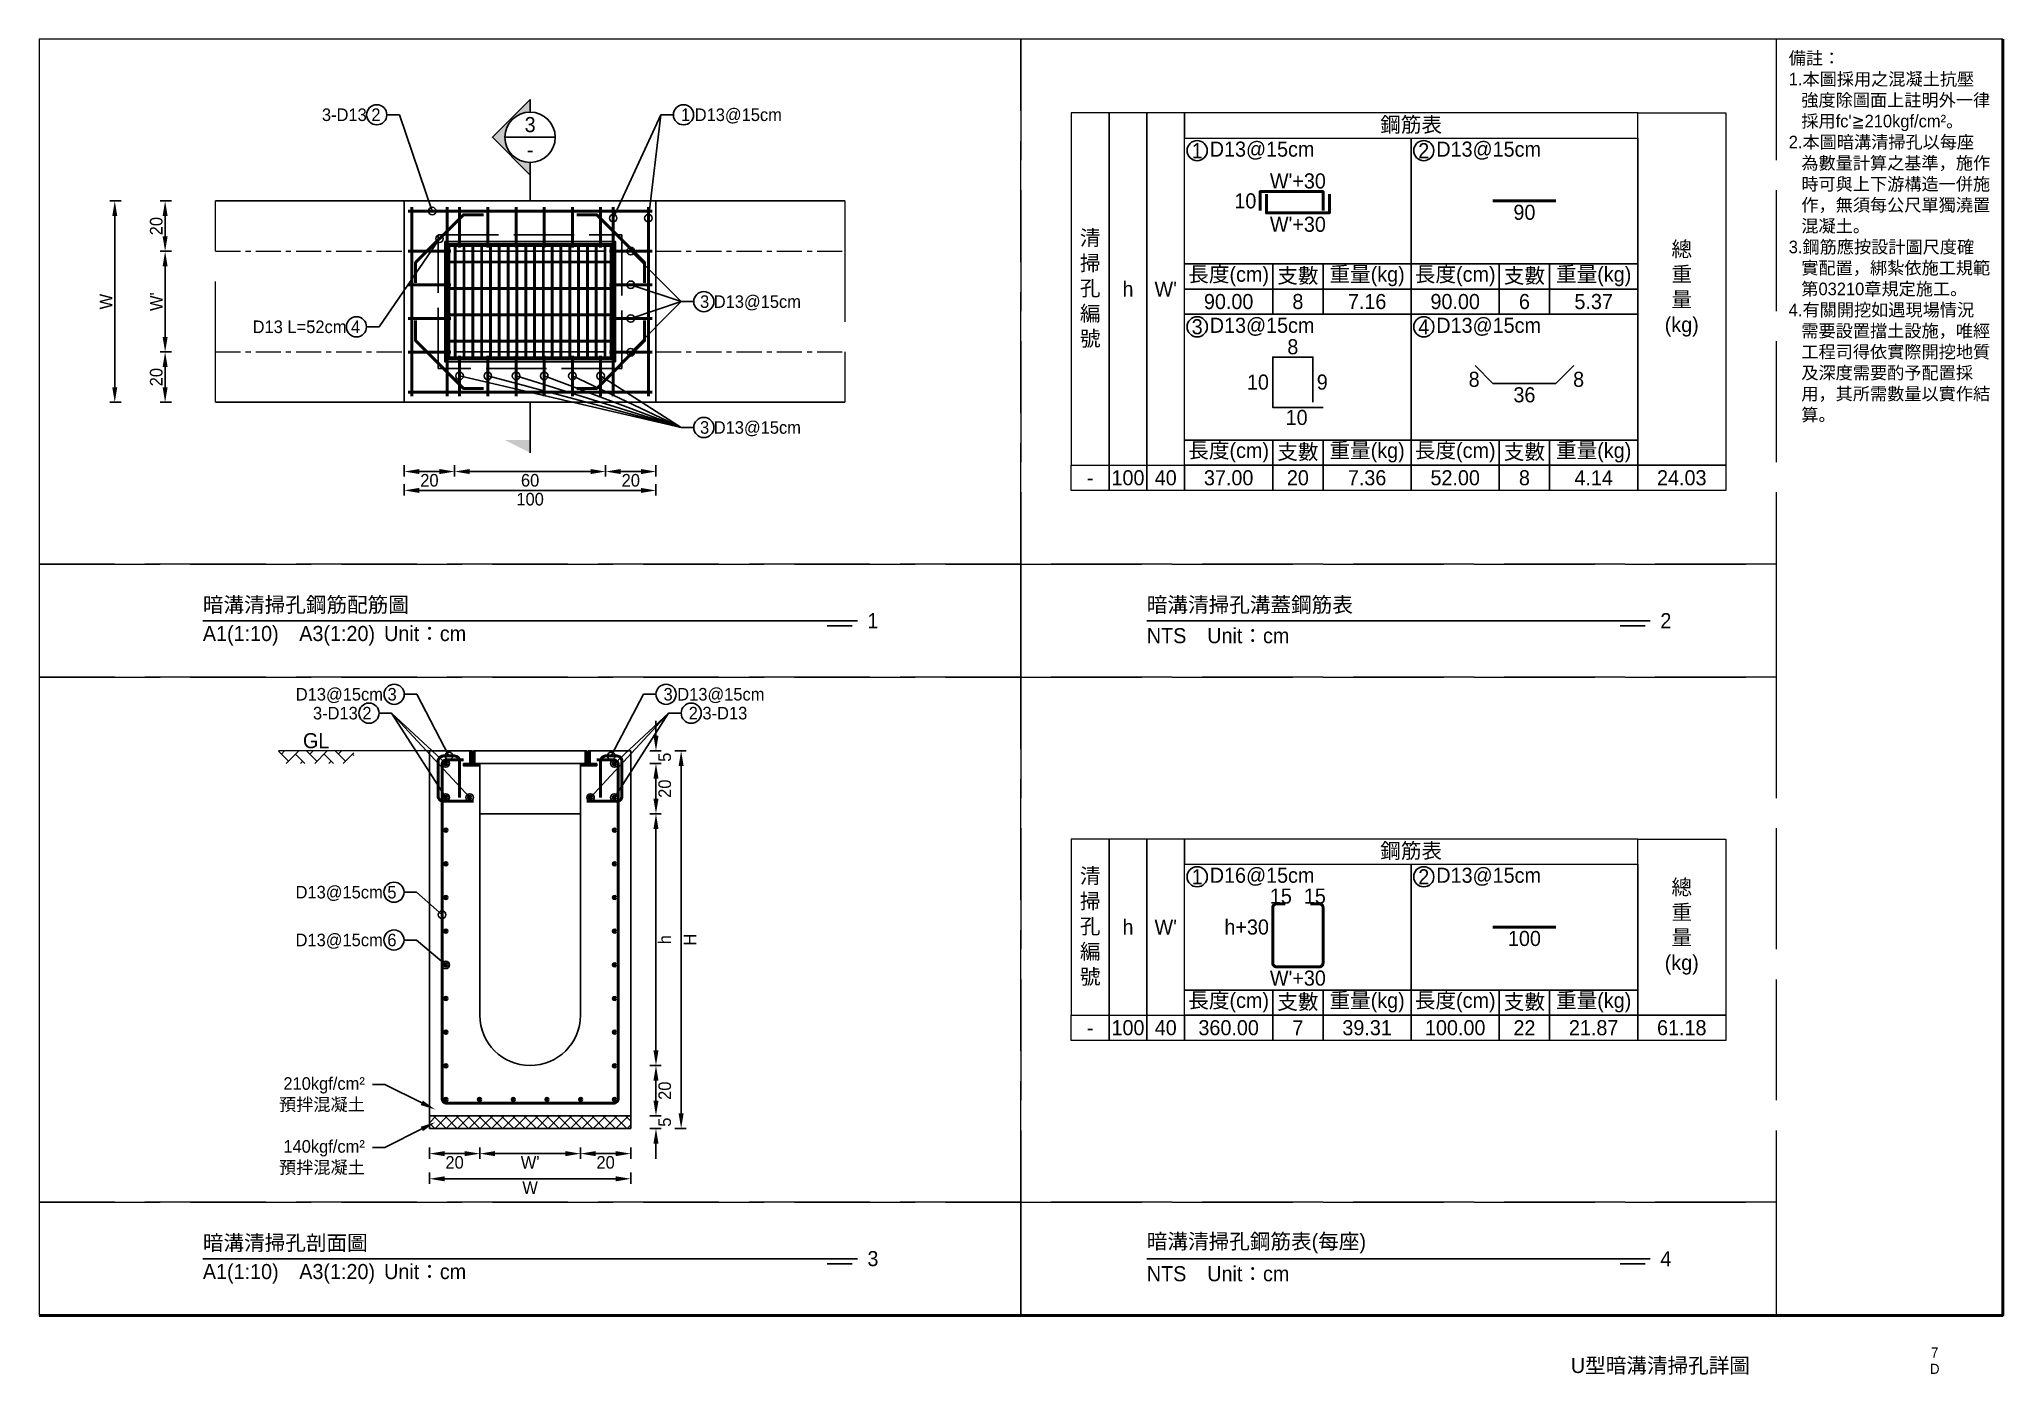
# Paper-space layout "清掃孔-W'40" of a CAD drawing. Extents: x 15 to 405, y 17 to 282.
# The model-space entities are those that its viewports show. They can reach past a viewport. Long polylines and large blocks are cut down to what shows.
import ezdxf
from ezdxf import colors
from ezdxf.entities.mleader import LeaderData, LeaderLine
from ezdxf.math import Vec2, Vec3

# ---------------------------------------------------------------- set-up
doc = ezdxf.new("R2010")
doc.units = 0
doc.header["$MEASUREMENT"] = 0
doc.linetypes.add('ACAD_ISO02W100', pattern=[15, 12, -3])
doc.linetypes.add('CENTERX2', pattern=[4, 2.5, -0.5, 0.5, -0.5])
for name, color, linetype, lineweight in [('一、1.基本-圖框', 7, 'Continuous', 20), ('一、3.基本-變更', 1, 'Continuous', 50), ('二、1.繪圖-既有設施', 8, 'Continuous', 20), ('二、2.繪圖-施作項目', 181, 'Continuous', 30), ('二、4.繪圖-設計鋪面', 40, 'Continuous', 20), ('二、5.繪圖-鋼筋', 60, 'Continuous', 50), ('二、6.繪圖-其他施作項目', 35, 'Continuous', 30)]:
    doc.layers.add(name, color=color, linetype=linetype, lineweight=lineweight)
doc.layers.add('一、4.基本-隱藏', color=9, linetype='ACAD_ISO02W100', lineweight=20, plot=False)
doc.layers.add('三、1.文字-說明文字', color=2, linetype='Continuous')
doc.layers.add('三、3.文字-註解文字', color=2, linetype='Continuous')
doc.styles.add('次圖名(詳圖)', font='MS PGothic.ttf', dxfattribs={"height": 6})
doc.styles.add('註解文字', font='MS PGothic.ttf', dxfattribs={"height": 3})
doc.styles.add('註解文字(詳圖)', font='MS PGothic.ttf', dxfattribs={"height": 5})
doc.dimstyles.new('註解文字(詳圖)', dxfattribs={"dimtxt": 5, "dimasz": 6, "dimexe": 2, "dimexo": 5, "dimgap": 1, "dimtad": 2, "dimzin": 0, "dimdsep": 46, "dimtxsty": '註解文字(詳圖)', "dimcen": 0.1, "dimclrd": 144, "dimclre": 144, "dimclrt": 256, "dimadec": 0, "dimazin": 0, "dimtfac": 1, "dimtofl": 0, "dimtmove": 0, "dimatfit": 3, "dimfxlon": 1, "dimtolj": 1, "dimtzin": 0, "dimlwd": -1, "dimlwe": -1, "dimarcsym": 1})
pattern_1 = [(45, (-1790.3608, -1414.5957), (-2.65165, 2.65165), []), (45, (-1789.477, -1414.5957), (-2.65165, 2.65165), []), (45, (-1788.593, -1414.5957), (-2.65165, 2.65165), []), (45, (-1787.709, -1414.5957), (-2.65165, 2.65165), [])]

psp = doc.layouts.new("清掃孔-W'40")

# ---------------------------------------------------------------- texts
at = {"layer": '一、1.基本-圖框', "attachment_point": 5, "style": '註解文字'}
for s, width, insert, char_height in [('{\\fMS PGothic|b0|i0|c128|p34;U型}暗溝清掃孔{\\fMS PGothic|b0|i0|c128|p34;詳圖}', 48.68436, (337.25, 18.375), 3), ('7', 4.24831, (391.75, 21.125), 2), ('D', 7.40984, (391.75, 17.875), 2)]:
    psp.add_mtext_dynamic_manual_height_columns(s, width=width, gutter_width=15, heights=[0], dxfattribs=dict(at, insert=insert, char_height=char_height))

msp = doc.modelspace()

# ---------------------------------------------------------------- texts
at = {"layer": '一、1.基本-圖框', "char_height": 6, "attachment_point": 5, "style": '註解文字(詳圖)'}
for s, width, insert in [('{\\fMS PGothic|b0|i0|c128|p34;鋼筋表}', 94.24964, (-235, -1548.25)), ('清掃孔{\\fMS PGothic|b0|i0|c128|p34;編號}', 12.98354, (-362.5, -1613.25)), ('{\\fMS PGothic|b0|i0|c128|p34;總重量(kg)}', 6, (-127.5, -1613.25)), ('{\\fMS PGothic|b0|i0|c128|p34;長度(cm)}', 35.02324, (-307.5, -1608.25)), ('{\\fMS PGothic|b0|i0|c128|p34;支數}', 19.27354, (-280, -1608.25)), ('{\\fMS PGothic|b0|i0|c128|p34;重量(kg)}', 30.27214, (-252.5, -1608.25)), ('{\\fMS PGothic|b0|i0|c128|p34;長度(cm)}', 35.02324, (-217.5, -1608.25)), ('{\\fMS PGothic|b0|i0|c128|p34;支數}', 19.27354, (-190, -1608.25)), ('{\\fMS PGothic|b0|i0|c128|p34;重量(kg)}', 30.27214, (-162.5, -1608.25)), ('{\\fMS PGothic|b0|i0|c128|p34;h}', 12.98354, (-347.5, -1613.25)), ("W'", 22.32258, (-332.5, -1613.25)), ('{\\fMS PGothic|b0|i0|c128|p34;長度(cm)}', 35.02324, (-307.5, -1678.25)), ('{\\fMS PGothic|b0|i0|c128|p34;支數}', 19.27354, (-280, -1678.25)), ('{\\fMS PGothic|b0|i0|c128|p34;重量(kg)}', 30.27214, (-252.5, -1678.25)), ('{\\fMS PGothic|b0|i0|c128|p34;長度(cm)}', 35.02324, (-217.5, -1678.25)), ('{\\fMS PGothic|b0|i0|c128|p34;支數}', 19.27354, (-190, -1678.25)), ('{\\fMS PGothic|b0|i0|c128|p34;重量(kg)}', 30.27214, (-162.5, -1678.25)), ('{\\fMS PGothic|b0|i0|c128|p34;鋼筋表}', 94.24964, (-235, -1836.75)), ('清掃孔{\\fMS PGothic|b0|i0|c128|p34;編號}', 12.98354, (-362.5, -1866.75)), ('{\\fMS PGothic|b0|i0|c128|p34;總重量(kg)}', 6, (-127.5, -1866.75)), ('{\\fMS PGothic|b0|i0|c128|p34;h}', 12.98354, (-347.5, -1866.75)), ("W'", 22.32258, (-332.5, -1866.75)), ('{\\fMS PGothic|b0|i0|c128|p34;長度(cm)}', 35.02324, (-307.5, -1896.75)), ('{\\fMS PGothic|b0|i0|c128|p34;支數}', 19.27354, (-280, -1896.75)), ('{\\fMS PGothic|b0|i0|c128|p34;重量(kg)}', 30.27214, (-252.5, -1896.75)), ('{\\fMS PGothic|b0|i0|c128|p34;長度(cm)}', 35.02324, (-217.5, -1896.75)), ('{\\fMS PGothic|b0|i0|c128|p34;支數}', 19.27354, (-190, -1896.75)), ('{\\fMS PGothic|b0|i0|c128|p34;重量(kg)}', 30.27214, (-162.5, -1896.75))]:
    msp.add_mtext_dynamic_manual_height_columns(s, width=width, gutter_width=30, heights=[0], dxfattribs=dict(at, insert=insert))
at = {"layer": '三、1.文字-說明文字', "insert": (-85, -1519), "char_height": 5, "attachment_point": 1, "style": '註解文字(詳圖)'}
msp.add_mtext_dynamic_manual_height_columns("{\\fMS PGothic|b0|i0|c128|p34;備註：\\P\\pi-5,l5;1.本圖採用之混凝土抗壓強度除圖面上註明外一律採用fc'≧210kgf/cm²。\\P2.本圖暗溝清掃孔以每座為數量計算之基準，施作時可與上下游構造一併施作，無須每公尺單獨澆置混凝土。\\P3.鋼筋應按設計圖尺度確實配置，綁紮依施工規範第03210章規定施工。\\P4.有關開挖如遇現場情況需要設置擋土設施，唯經工程司得依實際開挖地質及深度需要酌予配置採用，其所需數量以實作結算。}", width=80, gutter_width=30, heights=[0], dxfattribs=at)
at = {"layer": '三、3.文字-註解文字', "char_height": 6}
for s, width, gutter_width, insert, attachment_point, style in [('3', 6.60394, 25, (-585, -1547.943), 5, '註解文字(詳圖)'), ('-', 6.60394, 25, (-585, -1557.943), 5, '註解文字(詳圖)'), ('1', 8.38231, 30, (-320, -1558.25), 5, '註解文字(詳圖)'), ('D13@15cm', 6.06582, 30, (-315, -1558.25), 4, '註解文字(詳圖)'), ('2', 8.38231, 30, (-230, -1558.25), 5, '註解文字(詳圖)'), ('{\\fMS PGothic|b0|i0|c128|p34;D1}3{\\fMS PGothic|b0|i0|c128|p34;@}1{\\fMS PGothic|b0|i0|c128|p34;5cm}', 6.06582, 30, (-225, -1558.25), 4, '註解文字(詳圖)'), ('90.00', 9.06048, 30, (-307.5, -1618.25), 5, '註解文字(詳圖)'), ('8', 9.06048, 30, (-280, -1618.25), 5, '註解文字(詳圖)'), ('7.16', 9.06048, 30, (-252.5, -1618.25), 5, '註解文字(詳圖)'), ('90.00', 9.06048, 30, (-217.5, -1618.25), 5, '註解文字(詳圖)'), ('6', 9.06048, 30, (-190, -1618.25), 5, '註解文字(詳圖)'), ('5.37', 9.06048, 30, (-162.5, -1618.25), 5, '註解文字(詳圖)'), ('3', 8.38231, 30, (-320, -1628.25), 5, '註解文字(詳圖)'), ('D13@15cm', 6.06582, 30, (-315, -1628.25), 4, '註解文字(詳圖)'), ('4', 8.38231, 30, (-230, -1628.25), 5, '註解文字(詳圖)'), ('D13@15cm', 6.06582, 30, (-225, -1628.25), 4, '註解文字(詳圖)'), ('-', 9.06048, 30, (-362.5, -1688.25), 5, '註解文字(詳圖)'), ('100', 9.06048, 30, (-347.5, -1688.25), 5, '註解文字(詳圖)'), ('40', 9.06048, 30, (-332.5, -1688.25), 5, '註解文字(詳圖)'), ('37.00', 9.06048, 30, (-307.5, -1688.25), 5, '註解文字(詳圖)'), ('20', 9.06048, 30, (-280, -1688.25), 5, '註解文字(詳圖)'), ('7.36', 9.06048, 30, (-252.5, -1688.25), 5, '註解文字(詳圖)'), ('52.00', 9.06048, 30, (-217.5, -1688.25), 5, '註解文字(詳圖)'), ('8', 9.06048, 30, (-190, -1688.25), 5, '註解文字(詳圖)'), ('4.14', 9.06048, 30, (-162.5, -1688.25), 5, '註解文字(詳圖)'), ('24.03', 9.06048, 30, (-127.5, -1688.25), 5, '註解文字(詳圖)'), ('{\\fMS PGothic|b0|i0|c128|p34;暗溝}清掃孔{\\fMS PGothic|b0|i0|c128|p34;鋼筋配筋圖}', 113.35584, 15, (-715, -1739), 4, '次圖名(詳圖)'), ('{\\fMS PGothic|b0|i0|c128|p34;暗溝清掃孔}溝蓋{\\fMS PGothic|b0|i0|c128|p34;鋼筋表}', 134.12151, 15, (-340, -1739), 4, '次圖名(詳圖)'), ('A1(1:10)\u3000A3(1:20){\\fMS PGothic|b0|i0|c128|p34;^IUnit：cm}', 136.03259, 15, (-715, -1751), 4, '次圖名(詳圖)'), ('1', 3, 15, (-451, -1745), 4, '次圖名(詳圖)'), ('2', 3, 15, (-136, -1745), 4, '次圖名(詳圖)'), ('NTS{\\fMS PGothic|b0|i0|c128|p34;^IUnit：cm}', 136.03259, 15, (-340, -1751), 4, '次圖名(詳圖)'), ('1', 8.38231, 30, (-320, -1846.75), 5, '註解文字(詳圖)'), ('{\\fMS PGothic|b0|i0|c128|p34;D1}6{\\fMS PGothic|b0|i0|c128|p34;@15cm}', 6.06582, 30, (-315, -1846.75), 4, '註解文字(詳圖)'), ('2', 8.38231, 30, (-230, -1846.75), 5, '註解文字(詳圖)'), ('{\\fMS PGothic|b0|i0|c128|p34;D1}3{\\fMS PGothic|b0|i0|c128|p34;@}1{\\fMS PGothic|b0|i0|c128|p34;5cm}', 6.06582, 30, (-225, -1846.75), 4, '註解文字(詳圖)'), ('-', 9.06048, 30, (-362.5, -1906.75), 5, '註解文字(詳圖)'), ('100', 9.06048, 30, (-347.5, -1906.75), 5, '註解文字(詳圖)'), ('40', 9.06048, 30, (-332.5, -1906.75), 5, '註解文字(詳圖)'), ('360.00', 9.06048, 30, (-307.5, -1906.75), 5, '註解文字(詳圖)'), ('7', 9.06048, 30, (-280, -1906.75), 5, '註解文字(詳圖)'), ('39.31', 9.06048, 30, (-252.5, -1906.75), 5, '註解文字(詳圖)'), ('{\\fMS PGothic|b0|i0|c128|p34;100}.00', 9.06048, 30, (-217.5, -1906.75), 5, '註解文字(詳圖)'), ('22', 9.06048, 30, (-190, -1906.75), 5, '註解文字(詳圖)'), ('21.87', 9.06048, 30, (-162.5, -1906.75), 5, '註解文字(詳圖)'), ('61.18', 9.06048, 30, (-127.5, -1906.75), 5, '註解文字(詳圖)'), ('{\\fMS PGothic|b0|i0|c128|p34;暗溝}清掃孔{\\fMS PGothic|b0|i0|c128|p34;剖面圖}', 134.12151, 15, (-715, -1992.5), 4, '次圖名(詳圖)'), ('{\\fMS PGothic|b0|i0|c128|p34;暗溝清掃孔鋼筋表}(每座)', 134.12151, 15, (-340, -1992.5), 4, '次圖名(詳圖)'), ('3', 3, 15, (-451, -1998.5), 4, '次圖名(詳圖)'), ('4', 3, 15, (-136, -1998.5), 4, '次圖名(詳圖)'), ('A1(1:10)\u3000A3(1:20){\\fMS PGothic|b0|i0|c128|p34;^IUnit：cm}', 136.03259, 15, (-715, -2004.5), 4, '次圖名(詳圖)'), ('NTS{\\fMS PGothic|b0|i0|c128|p34;^IUnit：cm}', 136.03259, 15, (-340, -2004.5), 4, '次圖名(詳圖)')]:
    msp.add_mtext_dynamic_manual_height_columns(s, width=width, gutter_width=gutter_width, heights=[0], dxfattribs=dict(at, insert=insert, attachment_point=attachment_point, style=style))
at = {"layer": '二、4.繪圖-設計鋪面', "insert": (-670, -1795.75), "char_height": 6, "attachment_point": 8, "style": '註解文字(詳圖)'}
msp.add_mtext_dynamic_manual_height_columns('{\\fMS PGothic|b0|i0|c128|p34;GL}', width=10.17412, gutter_width=30, heights=[0], dxfattribs=at)
at = {"layer": '二、5.繪圖-鋼筋', "char_height": 6, "style": '註解文字(詳圖)'}
for s, width, insert, attachment_point in [("{\\fMS PGothic|b0|i0|c128|p34;W'}+3{\\fMS PGothic|b0|i0|c128|p34;0}", 3.56631, (-280, -1567.277), 2), ('{\\fMS PGothic|b0|i0|c128|p34;10}', 8.87231, (-296.5, -1578.25), 6), ('90', 3.56631, (-190, -1579.75), 2), ("{\\fMS PGothic|b0|i0|c128|p34;W'}+3{\\fMS PGothic|b0|i0|c128|p34;0}", 3.56631, (-280, -1584.5), 2), ('{\\fMS PGothic|b0|i0|c128|p34;8}', 3.56631, (-282, -1639.25), 8), ('{\\fMS PGothic|b0|i0|c128|p34;10}', 8.87231, (-291.5, -1650.25), 6), ('9', 8.87231, (-272.5, -1650.25), 4), ('8', 3.56631, (-209.978, -1646.106), 2), ('36', 3.56631, (-190, -1652.25), 2), ('8', 3.56631, (-168.482, -1646.106), 2), ('10', 3.56631, (-280.5, -1661.25), 2), ('15', 8.87231, (-286.75, -1857.5), 8), ('15', 8.87231, (-273.25, -1857.5), 8), ('{\\fMS PGothic|b0|i0|c128|p34;h+}3{\\fMS PGothic|b0|i0|c128|p34;0}', 8.87231, (-291.5, -1866.75), 6), ('100', 3.56631, (-190, -1868.25), 2), ("{\\fMS PGothic|b0|i0|c128|p34;W'+}3{\\fMS PGothic|b0|i0|c128|p34;0}", 3.56631, (-280, -1884), 2)]:
    msp.add_mtext_dynamic_manual_height_columns(s, width=width, gutter_width=30, heights=[0], dxfattribs=dict(at, insert=insert, attachment_point=attachment_point))

# ---------------------------------------------------------------- blocks, each defined once
blk = doc.blocks.new('*D229')
at = {"layer": 'Defpoints', "color": 0, "transparency": 16777216}
for p in [(-730, -1578.25), (-710, -1578.25), (-710, -1598.25)]:
    blk.add_point(p, dxfattribs=at)
at = {"layer": '三、3.文字-註解文字', "color": 144, "transparency": 16777216}
for p, q in [((-727.5, -1578.25), (-732, -1578.25)), ((-730, -1592.25), (-730, -1584.25)), ((-727.5, -1598.25), (-732, -1598.25))]:
    blk.add_line(p, q, dxfattribs=at)
for points in [[(-731, -1584.25), (-729, -1584.25), (-730, -1578.25)], [(-731, -1592.25), (-729, -1592.25), (-730, -1598.25)]]:
    blk.add_solid(points, dxfattribs=at)
at = {"layer": '三、3.文字-註解文字', "transparency": 16777216, "insert": (-733.5, -1588.25), "char_height": 5, "attachment_point": 5, "rotation": 90, "style": '註解文字(詳圖)'}
blk.add_mtext('\\A1;20', dxfattribs=at)
blk = doc.blocks.new('*D230')
at = {"layer": 'Defpoints', "color": 0, "transparency": 16777216}
for p in [(-710, -1598.25), (-730, -1638.25), (-710, -1638.25)]:
    blk.add_point(p, dxfattribs=at)
at = {"layer": '三、3.文字-註解文字', "color": 144, "transparency": 16777216}
for p, q in [((-727.5, -1598.25), (-732, -1598.25)), ((-730, -1604.25), (-730, -1632.25)), ((-727.5, -1638.25), (-732, -1638.25))]:
    blk.add_line(p, q, dxfattribs=at)
for points in [[(-731, -1604.25), (-729, -1604.25), (-730, -1598.25)], [(-731, -1632.25), (-729, -1632.25), (-730, -1638.25)]]:
    blk.add_solid(points, dxfattribs=at)
at = {"layer": '三、3.文字-註解文字', "transparency": 16777216, "insert": (-733.5, -1618.25), "char_height": 5, "attachment_point": 5, "rotation": 90, "style": '註解文字(詳圖)'}
blk.add_mtext("\\A1;W'", dxfattribs=at)
blk = doc.blocks.new('*D231')
at = {"layer": 'Defpoints', "color": 0, "transparency": 16777216}
for p in [(-710, -1638.25), (-730, -1658.25), (-710, -1658.25)]:
    blk.add_point(p, dxfattribs=at)
at = {"layer": '三、3.文字-註解文字', "color": 144, "transparency": 16777216}
for p, q in [((-727.5, -1638.25), (-732, -1638.25)), ((-730, -1644.25), (-730, -1652.25)), ((-727.5, -1658.25), (-732, -1658.25))]:
    blk.add_line(p, q, dxfattribs=at)
for points in [[(-731, -1644.25), (-729, -1644.25), (-730, -1638.25)], [(-731, -1652.25), (-729, -1652.25), (-730, -1658.25)]]:
    blk.add_solid(points, dxfattribs=at)
at = {"layer": '三、3.文字-註解文字', "transparency": 16777216, "insert": (-733.5, -1648.25), "char_height": 5, "attachment_point": 5, "rotation": 90, "style": '註解文字(詳圖)'}
blk.add_mtext('\\A1;20', dxfattribs=at)
blk = doc.blocks.new('*D232')
at = {"layer": 'Defpoints', "color": 0, "transparency": 16777216}
for p in [(-710, -1578.25), (-750, -1658.25), (-710, -1658.25)]:
    blk.add_point(p, dxfattribs=at)
at = {"layer": '三、3.文字-註解文字', "color": 144, "transparency": 16777216}
for p, q in [((-747.5, -1578.25), (-752, -1578.25)), ((-750, -1584.25), (-750, -1652.25)), ((-747.5, -1658.25), (-752, -1658.25))]:
    blk.add_line(p, q, dxfattribs=at)
for points in [[(-751, -1584.25), (-749, -1584.25), (-750, -1578.25)], [(-751, -1652.25), (-749, -1652.25), (-750, -1658.25)]]:
    blk.add_solid(points, dxfattribs=at)
at = {"layer": '三、3.文字-註解文字', "transparency": 16777216, "insert": (-753.5, -1618.25), "char_height": 5, "attachment_point": 5, "rotation": 90, "style": '註解文字(詳圖)'}
blk.add_mtext('\\A1;W', dxfattribs=at)
blk = doc.blocks.new('_Small')
at = {"color": 0, "linetype": 'ByBlock', "lineweight": -2}
blk.add_circle((0, 0), 0.25, dxfattribs=at)
blk = doc.blocks.new('*D233')
at = {"layer": 'Defpoints', "color": 0, "transparency": 16777216}
for p in [(-635, -1638.25), (-615, -1638.25), (-635, -1685.75)]:
    blk.add_point(p, dxfattribs=at)
at = {"layer": '三、3.文字-註解文字', "color": 144, "transparency": 16777216}
for p, q in [((-635, -1683.25), (-635, -1687.75)), ((-615, -1683.25), (-615, -1687.75)), ((-621, -1685.75), (-629, -1685.75))]:
    blk.add_line(p, q, dxfattribs=at)
for points in [[(-629, -1684.75), (-629, -1686.75), (-635, -1685.75)], [(-621, -1684.75), (-621, -1686.75), (-615, -1685.75)]]:
    blk.add_solid(points, dxfattribs=at)
at = {"layer": '三、3.文字-註解文字', "transparency": 16777216, "insert": (-625, -1689.25), "char_height": 5, "attachment_point": 5, "style": '註解文字(詳圖)'}
blk.add_mtext('\\A1;20', dxfattribs=at)
blk = doc.blocks.new('*D234')
at = {"layer": 'Defpoints', "color": 0, "transparency": 16777216}
for p in [(-615, -1638.25), (-555, -1638.25), (-555, -1685.75)]:
    blk.add_point(p, dxfattribs=at)
at = {"layer": '三、3.文字-註解文字', "color": 144, "transparency": 16777216}
for p, q in [((-615, -1683.25), (-615, -1687.75)), ((-555, -1683.25), (-555, -1687.75)), ((-609, -1685.75), (-561, -1685.75))]:
    blk.add_line(p, q, dxfattribs=at)
for points in [[(-609, -1684.75), (-609, -1686.75), (-615, -1685.75)], [(-561, -1684.75), (-561, -1686.75), (-555, -1685.75)]]:
    blk.add_solid(points, dxfattribs=at)
at = {"layer": '三、3.文字-註解文字', "transparency": 16777216, "insert": (-585, -1689.25), "char_height": 5, "attachment_point": 5, "style": '註解文字(詳圖)'}
blk.add_mtext('\\A1;60', dxfattribs=at)
blk = doc.blocks.new('*D235')
at = {"layer": 'Defpoints', "color": 0, "transparency": 16777216}
for p in [(-555, -1638.25), (-535, -1638.25), (-535, -1685.75)]:
    blk.add_point(p, dxfattribs=at)
at = {"layer": '三、3.文字-註解文字', "color": 144, "transparency": 16777216}
for p, q in [((-555, -1683.25), (-555, -1687.75)), ((-535, -1683.25), (-535, -1687.75)), ((-549, -1685.75), (-541, -1685.75))]:
    blk.add_line(p, q, dxfattribs=at)
for points in [[(-549, -1684.75), (-549, -1686.75), (-555, -1685.75)], [(-541, -1684.75), (-541, -1686.75), (-535, -1685.75)]]:
    blk.add_solid(points, dxfattribs=at)
at = {"layer": '三、3.文字-註解文字', "transparency": 16777216, "insert": (-545, -1689.25), "char_height": 5, "attachment_point": 5, "style": '註解文字(詳圖)'}
blk.add_mtext('\\A1;20', dxfattribs=at)
blk = doc.blocks.new('*D236')
at = {"layer": 'Defpoints', "color": 0, "transparency": 16777216}
for p in [(-635, -1658.25), (-535, -1658.25), (-535, -1693.25)]:
    blk.add_point(p, dxfattribs=at)
at = {"layer": '三、3.文字-註解文字', "color": 144, "transparency": 16777216}
for p, q in [((-635, -1690.75), (-635, -1695.25)), ((-535, -1690.75), (-535, -1695.25)), ((-629, -1693.25), (-541, -1693.25))]:
    blk.add_line(p, q, dxfattribs=at)
for points in [[(-629, -1692.25), (-629, -1694.25), (-635, -1693.25)], [(-541, -1692.25), (-541, -1694.25), (-535, -1693.25)]]:
    blk.add_solid(points, dxfattribs=at)
at = {"layer": '三、3.文字-註解文字', "transparency": 16777216, "insert": (-585, -1696.75), "char_height": 5, "attachment_point": 5, "style": '註解文字(詳圖)'}
blk.add_mtext('\\A1;100', dxfattribs=at)
blk = doc.blocks.new('*D237')
at = {"layer": 'Defpoints', "color": 0, "transparency": 16777216}
for p in [(-565, -1821.75), (-585, -1921.75), (-535, -1921.75)]:
    blk.add_point(p, dxfattribs=at)
at = {"layer": '三、3.文字-註解文字', "color": 144, "transparency": 16777216}
for p, q in [((-537.5, -1821.75), (-533, -1821.75)), ((-535, -1827.75), (-535, -1915.75)), ((-537.5, -1921.75), (-533, -1921.75))]:
    blk.add_line(p, q, dxfattribs=at)
for points in [[(-536, -1827.75), (-534, -1827.75), (-535, -1821.75)], [(-536, -1915.75), (-534, -1915.75), (-535, -1921.75)]]:
    blk.add_solid(points, dxfattribs=at)
at = {"layer": '三、3.文字-註解文字', "transparency": 16777216, "insert": (-531.5, -1871.75), "char_height": 5, "attachment_point": 5, "rotation": 90, "style": '註解文字(詳圖)'}
blk.add_mtext('\\A1;h', dxfattribs=at)
blk = doc.blocks.new('*D238')
at = {"layer": 'Defpoints', "color": 0, "transparency": 16777216}
for p in [(-585, -1921.75), (-545, -1941.75), (-535, -1941.75)]:
    blk.add_point(p, dxfattribs=at)
at = {"layer": '三、3.文字-註解文字', "color": 144, "transparency": 16777216}
for p, q in [((-537.5, -1921.75), (-533, -1921.75)), ((-535, -1927.75), (-535, -1935.75)), ((-537.5, -1941.75), (-533, -1941.75))]:
    blk.add_line(p, q, dxfattribs=at)
for points in [[(-536, -1927.75), (-534, -1927.75), (-535, -1921.75)], [(-536, -1935.75), (-534, -1935.75), (-535, -1941.75)]]:
    blk.add_solid(points, dxfattribs=at)
at = {"layer": '三、3.文字-註解文字', "transparency": 16777216, "insert": (-531.5, -1931.75), "char_height": 5, "attachment_point": 5, "rotation": 90, "style": '註解文字(詳圖)'}
blk.add_mtext('\\A1;20', dxfattribs=at)
blk = doc.blocks.new('*D239')
at = {"layer": 'Defpoints', "color": 0, "transparency": 16777216}
for p in [(-545, -1941.75), (-545, -1946.75), (-535, -1946.75)]:
    blk.add_point(p, dxfattribs=at)
at = {"layer": '三、3.文字-註解文字', "color": 144, "transparency": 16777216}
for p, q in [((-535, -1935.75), (-535, -1929.75)), ((-537.5, -1941.75), (-533, -1941.75)), ((-537.5, -1946.75), (-533, -1946.75)), ((-535, -1952.75), (-535, -1958.75))]:
    blk.add_line(p, q, dxfattribs=at)
for points in [[(-536, -1935.75), (-534, -1935.75), (-535, -1941.75)], [(-536, -1952.75), (-534, -1952.75), (-535, -1946.75)]]:
    blk.add_solid(points, dxfattribs=at)
at = {"layer": '三、3.文字-註解文字', "transparency": 16777216, "insert": (-531.5, -1944.25), "char_height": 5, "attachment_point": 5, "rotation": 90, "style": '註解文字(詳圖)'}
blk.add_mtext('\\A1;5', dxfattribs=at)
blk = doc.blocks.new('*D240')
at = {"layer": 'Defpoints', "color": 0, "transparency": 16777216}
for p in [(-545, -1796.75), (-545, -1946.75), (-525, -1946.75)]:
    blk.add_point(p, dxfattribs=at)
at = {"layer": '三、3.文字-註解文字', "color": 144, "transparency": 16777216}
for p, q in [((-527.5, -1796.75), (-523, -1796.75)), ((-525, -1802.75), (-525, -1940.75)), ((-527.5, -1946.75), (-523, -1946.75))]:
    blk.add_line(p, q, dxfattribs=at)
for points in [[(-526, -1802.75), (-524, -1802.75), (-525, -1796.75)], [(-526, -1940.75), (-524, -1940.75), (-525, -1946.75)]]:
    blk.add_solid(points, dxfattribs=at)
at = {"layer": '三、3.文字-註解文字', "transparency": 16777216, "insert": (-521.5, -1871.75), "char_height": 5, "attachment_point": 5, "rotation": 90, "style": '註解文字(詳圖)'}
blk.add_mtext('\\A1;H', dxfattribs=at)
blk = doc.blocks.new('*D241')
at = {"layer": 'Defpoints', "color": 0, "transparency": 16777216}
for p in [(-545, -1796.75), (-545, -1801.75), (-535, -1801.75)]:
    blk.add_point(p, dxfattribs=at)
at = {"layer": '三、3.文字-註解文字', "color": 144, "transparency": 16777216}
for p, q in [((-535, -1790.75), (-535, -1784.75)), ((-537.5, -1796.75), (-533, -1796.75)), ((-537.5, -1801.75), (-533, -1801.75)), ((-535, -1807.75), (-535, -1813.75))]:
    blk.add_line(p, q, dxfattribs=at)
for points in [[(-536, -1790.75), (-534, -1790.75), (-535, -1796.75)], [(-536, -1807.75), (-534, -1807.75), (-535, -1801.75)]]:
    blk.add_solid(points, dxfattribs=at)
at = {"layer": '三、3.文字-註解文字', "transparency": 16777216, "insert": (-531.5, -1799.25), "char_height": 5, "attachment_point": 5, "rotation": 90, "style": '註解文字(詳圖)'}
blk.add_mtext('\\A1;5', dxfattribs=at)
blk = doc.blocks.new('*D242')
at = {"layer": 'Defpoints', "color": 0, "transparency": 16777216}
for p in [(-545, -1801.75), (-565, -1821.75), (-535, -1821.75)]:
    blk.add_point(p, dxfattribs=at)
at = {"layer": '三、3.文字-註解文字', "color": 144, "transparency": 16777216}
for p, q in [((-537.5, -1801.75), (-533, -1801.75)), ((-535, -1807.75), (-535, -1815.75)), ((-537.5, -1821.75), (-533, -1821.75))]:
    blk.add_line(p, q, dxfattribs=at)
for points in [[(-536, -1807.75), (-534, -1807.75), (-535, -1801.75)], [(-536, -1815.75), (-534, -1815.75), (-535, -1821.75)]]:
    blk.add_solid(points, dxfattribs=at)
at = {"layer": '三、3.文字-註解文字', "transparency": 16777216, "insert": (-531.5, -1811.75), "char_height": 5, "attachment_point": 5, "rotation": 90, "style": '註解文字(詳圖)'}
blk.add_mtext('\\A1;20', dxfattribs=at)
blk = doc.blocks.new('*D243')
at = {"layer": 'Defpoints', "color": 0, "transparency": 16777216}
for p in [(-625, -1796.75), (-605, -1801.75), (-625, -1956.75)]:
    blk.add_point(p, dxfattribs=at)
at = {"layer": '三、3.文字-註解文字', "color": 144, "transparency": 16777216}
for p, q in [((-625, -1954.25), (-625, -1958.75)), ((-611, -1956.75), (-619, -1956.75)), ((-605, -1954.25), (-605, -1958.75))]:
    blk.add_line(p, q, dxfattribs=at)
for points in [[(-619, -1955.75), (-619, -1957.75), (-625, -1956.75)], [(-611, -1955.75), (-611, -1957.75), (-605, -1956.75)]]:
    blk.add_solid(points, dxfattribs=at)
at = {"layer": '三、3.文字-註解文字', "transparency": 16777216, "insert": (-615, -1960.25), "char_height": 5, "attachment_point": 5, "style": '註解文字(詳圖)'}
blk.add_mtext('\\A1;20', dxfattribs=at)
blk = doc.blocks.new('*D244')
at = {"layer": 'Defpoints', "color": 0, "transparency": 16777216}
for p in [(-605, -1801.75), (-565, -1801.75), (-565, -1956.75)]:
    blk.add_point(p, dxfattribs=at)
at = {"layer": '三、3.文字-註解文字', "color": 144, "transparency": 16777216}
for p, q in [((-605, -1954.25), (-605, -1958.75)), ((-599, -1956.75), (-571, -1956.75)), ((-565, -1954.25), (-565, -1958.75))]:
    blk.add_line(p, q, dxfattribs=at)
for points in [[(-599, -1955.75), (-599, -1957.75), (-605, -1956.75)], [(-571, -1955.75), (-571, -1957.75), (-565, -1956.75)]]:
    blk.add_solid(points, dxfattribs=at)
at = {"layer": '三、3.文字-註解文字', "transparency": 16777216, "insert": (-585, -1960.25), "char_height": 5, "attachment_point": 5, "style": '註解文字(詳圖)'}
blk.add_mtext("\\A1;W'", dxfattribs=at)
blk = doc.blocks.new('*D245')
at = {"layer": 'Defpoints', "color": 0, "transparency": 16777216}
for p in [(-565, -1801.75), (-545, -1796.75), (-545, -1956.75)]:
    blk.add_point(p, dxfattribs=at)
at = {"layer": '三、3.文字-註解文字', "color": 144, "transparency": 16777216}
for p, q in [((-565, -1954.25), (-565, -1958.75)), ((-559, -1956.75), (-551, -1956.75)), ((-545, -1954.25), (-545, -1958.75))]:
    blk.add_line(p, q, dxfattribs=at)
for points in [[(-559, -1955.75), (-559, -1957.75), (-565, -1956.75)], [(-551, -1955.75), (-551, -1957.75), (-545, -1956.75)]]:
    blk.add_solid(points, dxfattribs=at)
at = {"layer": '三、3.文字-註解文字', "transparency": 16777216, "insert": (-555, -1960.25), "char_height": 5, "attachment_point": 5, "style": '註解文字(詳圖)'}
blk.add_mtext('\\A1;20', dxfattribs=at)
blk = doc.blocks.new('*D246')
at = {"layer": 'Defpoints', "color": 0, "transparency": 16777216}
for p in [(-625, -1946.75), (-545, -1946.75), (-545, -1966.75)]:
    blk.add_point(p, dxfattribs=at)
at = {"layer": '三、3.文字-註解文字', "color": 144, "transparency": 16777216}
for p, q in [((-625, -1964.25), (-625, -1968.75)), ((-545, -1964.25), (-545, -1968.75)), ((-619, -1966.75), (-551, -1966.75))]:
    blk.add_line(p, q, dxfattribs=at)
for points in [[(-619, -1965.75), (-619, -1967.75), (-625, -1966.75)], [(-551, -1965.75), (-551, -1967.75), (-545, -1966.75)]]:
    blk.add_solid(points, dxfattribs=at)
at = {"layer": '三、3.文字-註解文字', "transparency": 16777216, "insert": (-585, -1970.25), "char_height": 5, "attachment_point": 5, "style": '註解文字(詳圖)'}
blk.add_mtext('\\A1;W', dxfattribs=at)

# ---------------------------------------------------------------- dimensions: what is measured, and where the dimension line sits
at = {"layer": '三、3.文字-註解文字'}
for base, p1, p2, text, picture, middle in [((-750, -1658.25), (-710, -1578.25), (-710, -1658.25), 'W', '*D232', (-753.5, -1618.25)), ((-730, -1578.25), (-710, -1598.25), (-710, -1578.25), '20', '*D229', (-733.5, -1588.25)), ((-730, -1638.25), (-710, -1598.25), (-710, -1638.25), "W'", '*D230', (-733.5, -1618.25)), ((-730, -1658.25), (-710, -1638.25), (-710, -1658.25), '20', '*D231', (-733.5, -1648.25)), ((-535, -1801.75), (-545, -1796.75), (-545, -1801.75), '5', '*D241', (-531.5, -1799.25)), ((-535, -1821.75), (-545, -1801.75), (-565, -1821.75), '20', '*D242', (-531.5, -1811.75)), ((-525, -1946.75), (-545, -1796.75), (-545, -1946.75), 'H', '*D240', (-521.5, -1871.75)), ((-535, -1921.75), (-565, -1821.75), (-585, -1921.75), 'h', '*D237', (-531.5, -1871.75)), ((-535, -1941.75), (-585, -1921.75), (-545, -1941.75), '20', '*D238', (-531.5, -1931.75)), ((-535, -1946.75), (-545, -1941.75), (-545, -1946.75), '5', '*D239', (-531.5, -1944.25))]:
    dim = msp.add_linear_dim(base=base, p1=p1, p2=p2, angle=90, text=text, dimstyle='註解文字(詳圖)', dxfattribs=at)
    dim.commit()
    dim.dimension.update_dxf_attribs({"geometry": picture, "text_midpoint": middle})
for base, p1, p2, text, picture, middle in [((-635, -1685.75), (-615, -1638.25), (-635, -1638.25), '20', '*D233', (-625, -1689.25)), ((-555, -1685.75), (-615, -1638.25), (-555, -1638.25), '60', '*D234', (-585, -1689.25)), ((-535, -1685.75), (-555, -1638.25), (-535, -1638.25), '20', '*D235', (-545, -1689.25)), ((-535, -1693.25), (-635, -1658.25), (-535, -1658.25), '100', '*D236', (-585, -1696.75)), ((-625, -1956.75), (-605, -1801.75), (-625, -1796.75), '20', '*D243', (-615, -1960.25)), ((-565, -1956.75), (-605, -1801.75), (-565, -1801.75), "W'", '*D244', (-585, -1960.25)), ((-545, -1956.75), (-565, -1801.75), (-545, -1796.75), '20', '*D245', (-555, -1960.25)), ((-545, -1966.75), (-625, -1946.75), (-545, -1946.75), 'W', '*D246', (-585, -1970.25))]:
    dim = msp.add_linear_dim(base=base, p1=p1, p2=p2, text=text, dimstyle='註解文字(詳圖)', dxfattribs=at)
    dim.commit()
    dim.dimension.update_dxf_attribs({"geometry": picture, "text_midpoint": middle})

# ---------------------------------------------------------------- hatches: boundary and pattern name
at = {"layer": '三、3.文字-註解文字'}
h = msp.add_hatch(color=256, dxfattribs=at)
h.dxf.hatch_style = 1
h.paths.add_polyline_path([(-585, -1537.943), (-600, -1552.943), (-585, -1567.943), (-585, -1562.943, -0.4142136), (-595, -1552.943, -0.4142136), (-585, -1542.943)])
h = msp.add_hatch(color=256, dxfattribs=at)
h.dxf.hatch_style = 1
h.paths.add_polyline_path([(-595, -1673.25), (-585, -1678.25), (-585, -1673.25)])
at = {"layer": '二、2.繪圖-施作項目'}
h = msp.add_hatch(dxfattribs=at)
h.set_pattern_fill('ANSI37', color=256)
h.set_pattern_definition([(45, (-1794.7632, -1960.2784), (-2.245064, 2.245064), []), (135, (-1794.7632, -1960.2784), (-2.245064, -2.245064), [])])
h.paths.add_polyline_path([(-545, -1946.75), (-545, -1941.75), (-625, -1941.75), (-625, -1946.75)])
at = {"layer": '二、4.繪圖-設計鋪面'}
h = msp.add_hatch(dxfattribs=at)
h.set_pattern_fill('AR-HBONE', color=256)
h.set_pattern_definition([(45, (-5, -1526.5), (0, 5.656854), [12, -4]), (135, (-2.1716, -1523.6716), (4e-16, 5.656854), [12, -4])])
h.paths.add_polyline_path([(-655, -1796.75), (-685, -1796.75), (-685, -1801.75), (-655, -1801.75)])
at = {"layer": '二、5.繪圖-鋼筋'}
h = msp.add_hatch(color=256, dxfattribs=at)
h.dxf.hatch_style = 1
h.paths.add_polyline_path([(-618, -1801.75, 1), (-619, -1801.75, 1)])
h = msp.add_hatch(color=256, dxfattribs=at)
h.dxf.hatch_style = 1
h.paths.add_polyline_path([(-551, -1801.75, 1), (-552, -1801.75, 1)])
h = msp.add_hatch(color=256, dxfattribs=at)
h.dxf.hatch_style = 1
h.paths.add_polyline_path([(-618, -1815.25, 1), (-619, -1815.25, 1)])
h = msp.add_hatch(color=256, dxfattribs=at)
h.dxf.hatch_style = 1
h.paths.add_polyline_path([(-608.5, -1815.25, 1), (-609.5, -1815.25, 1)])
h = msp.add_hatch(color=256, dxfattribs=at)
h.dxf.hatch_style = 1
h.paths.add_polyline_path([(-560.5, -1815.25, 1), (-561.5, -1815.25, 1)])
h = msp.add_hatch(color=256, dxfattribs=at)
h.dxf.hatch_style = 1
h.paths.add_polyline_path([(-551, -1815.25, 1), (-552, -1815.25, 1)])
h = msp.add_hatch(color=256, dxfattribs=at)
h.dxf.hatch_style = 1
h.paths.add_polyline_path([(-618, -1828.25, 1), (-619, -1828.25, 1)])
h = msp.add_hatch(color=256, dxfattribs=at)
h.dxf.hatch_style = 1
h.paths.add_polyline_path([(-551, -1828.25, 1), (-552, -1828.25, 1)])
h = msp.add_hatch(color=256, dxfattribs=at)
h.dxf.hatch_style = 1
h.paths.add_polyline_path([(-618, -1841.625, 1), (-619, -1841.625, 1)])
h = msp.add_hatch(color=256, dxfattribs=at)
h.dxf.hatch_style = 1
h.paths.add_polyline_path([(-551, -1841.625, 1), (-552, -1841.625, 1)])
h = msp.add_hatch(color=256, dxfattribs=at)
h.dxf.hatch_style = 1
h.paths.add_polyline_path([(-618, -1855, 1), (-619, -1855, 1)])
h = msp.add_hatch(color=256, dxfattribs=at)
h.dxf.hatch_style = 1
h.paths.add_polyline_path([(-551, -1855, 1), (-552, -1855, 1)])
h = msp.add_hatch(color=256, dxfattribs=at)
h.dxf.hatch_style = 1
h.paths.add_polyline_path([(-618, -1868.375, 1), (-619, -1868.375, 1)])
h = msp.add_hatch(color=256, dxfattribs=at)
h.dxf.hatch_style = 1
h.paths.add_polyline_path([(-551, -1868.375, 1), (-552, -1868.375, 1)])
h = msp.add_hatch(color=256, dxfattribs=at)
h.dxf.hatch_style = 1
h.paths.add_polyline_path([(-618, -1881.75, 1), (-619, -1881.75, 1)])
h = msp.add_hatch(color=256, dxfattribs=at)
h.dxf.hatch_style = 1
h.paths.add_polyline_path([(-551, -1881.75, 1), (-552, -1881.75, 1)])
h = msp.add_hatch(color=256, dxfattribs=at)
h.dxf.hatch_style = 1
h.paths.add_polyline_path([(-618, -1895.125, 1), (-619, -1895.125, 1)])
h = msp.add_hatch(color=256, dxfattribs=at)
h.dxf.hatch_style = 1
h.paths.add_polyline_path([(-551, -1895.125, 1), (-552, -1895.125, 1)])
h = msp.add_hatch(color=256, dxfattribs=at)
h.dxf.hatch_style = 1
h.paths.add_polyline_path([(-618, -1908.5, 1), (-619, -1908.5, 1)])
h = msp.add_hatch(color=256, dxfattribs=at)
h.dxf.hatch_style = 1
h.paths.add_polyline_path([(-551, -1908.5, 1), (-552, -1908.5, 1)])
h = msp.add_hatch(color=256, dxfattribs=at)
h.dxf.hatch_style = 1
h.paths.add_polyline_path([(-618, -1921.875, 1), (-619, -1921.875, 1)])
h = msp.add_hatch(color=256, dxfattribs=at)
h.dxf.hatch_style = 1
h.paths.add_polyline_path([(-551, -1921.875, 1), (-552, -1921.875, 1)])
h = msp.add_hatch(color=256, dxfattribs=at)
h.dxf.hatch_style = 1
h.paths.add_polyline_path([(-618, -1935.25, 1), (-619, -1935.25, 1)])
h = msp.add_hatch(color=256, dxfattribs=at)
h.dxf.hatch_style = 1
h.paths.add_polyline_path([(-604.6, -1935.25, 1), (-605.6, -1935.25, 1)])
h = msp.add_hatch(color=256, dxfattribs=at)
h.dxf.hatch_style = 1
h.paths.add_polyline_path([(-591.2, -1935.25, 1), (-592.2, -1935.25, 1)])
h = msp.add_hatch(color=256, dxfattribs=at)
h.dxf.hatch_style = 1
h.paths.add_polyline_path([(-577.8, -1935.25, 1), (-578.8, -1935.25, 1)])
h = msp.add_hatch(color=256, dxfattribs=at)
h.dxf.hatch_style = 1
h.paths.add_polyline_path([(-564.4, -1935.25, 1), (-565.4, -1935.25, 1)])
h = msp.add_hatch(color=256, dxfattribs=at)
h.dxf.hatch_style = 1
h.paths.add_polyline_path([(-551, -1935.25, 1), (-552, -1935.25, 1)])
at = {"layer": '二、6.繪圖-其他施作項目'}
h = msp.add_hatch(color=256, dxfattribs=at)
h.dxf.hatch_style = 1
h.paths.add_polyline_path([(-618.9, -1594.35), (-618.9, -1642.15), (-551.1, -1642.15), (-551.1, -1594.35)])
h.paths.add_polyline_path([(-618, -1595.25), (-552, -1595.25), (-552, -1641.25), (-618, -1641.25)], flags=16)
h.paths.add_polyline_path([(-615, -1598.25), (-555, -1598.25), (-555, -1638.25), (-615, -1638.25)], flags=0)
h = msp.add_hatch(dxfattribs=at)
h.set_pattern_fill('ANSI34', color=256, scale=5)
h.set_pattern_definition(pattern_1)
h.paths.add_polyline_path([(-553, -1602.25), (-617, -1602.25), (-617, -1602.75), (-553, -1602.75)])
h = msp.add_hatch(dxfattribs=at)
h.set_pattern_fill('ANSI34', color=256, scale=5)
h.set_pattern_definition(pattern_1)
h.paths.add_polyline_path([(-553, -1612.75), (-617, -1612.75), (-617, -1613.25), (-553, -1613.25)])
h = msp.add_hatch(dxfattribs=at)
h.set_pattern_fill('ANSI34', color=256, scale=5)
h.set_pattern_definition(pattern_1)
h.paths.add_polyline_path([(-553, -1623.25), (-617, -1623.25), (-617, -1623.75), (-553, -1623.75)])
h = msp.add_hatch(dxfattribs=at)
h.set_pattern_fill('ANSI34', color=256, scale=5)
h.set_pattern_definition(pattern_1)
h.paths.add_polyline_path([(-553, -1633.75), (-617, -1633.75), (-617, -1634.25), (-553, -1634.25)])
h = msp.add_hatch(dxfattribs=at)
h.set_pattern_fill('ANSI31', color=256, scale=0.1)
h.set_pattern_definition([(45, (1106.50886, -3101.03593), (-0.224506403, 0.224506403), [])])
h.paths.add_polyline_path([(-608.9, -1801.75), (-611.5, -1801.75), (-611.5, -1802.65), (-605, -1802.65), (-605, -1801.75), (-608, -1801.75), (-608, -1796.75), (-608.9, -1796.75)])
h.paths.add_polyline_path([(-561.1, -1796.75), (-562, -1796.75), (-562, -1801.75), (-565, -1801.75), (-565, -1802.65), (-558.5, -1802.65), (-558.5, -1801.75), (-561.1, -1801.75)])

# ---------------------------------------------------------------- linework, layer by layer
at = {"layer": '一、1.基本-圖框'}
for points in [[(-370, -1683.25), (-355, -1683.25), (-355, -1543.25), (-370, -1543.25)], [(-355, -1683.25), (-340, -1683.25), (-340, -1543.25), (-355, -1543.25)], [(-340, -1683.25), (-325, -1683.25), (-325, -1543.25), (-340, -1543.25)], [(-325, -1553.25), (-145, -1553.25), (-145, -1543.25), (-325, -1543.25)], [(-110, -1683.25), (-145, -1683.25), (-145, -1543.25), (-110, -1543.25)], [(-325, -1553.25), (-235, -1553.25), (-235, -1603.25), (-325, -1603.25)], [(-235, -1553.25), (-145, -1553.25), (-145, -1603.25), (-235, -1603.25)], [(-325, -1603.25), (-290, -1603.25), (-290, -1613.25), (-325, -1613.25)], [(-290, -1603.25), (-270, -1603.25), (-270, -1613.25), (-290, -1613.25)], [(-270, -1603.25), (-235, -1603.25), (-235, -1613.25), (-270, -1613.25)], [(-235, -1603.25), (-200, -1603.25), (-200, -1613.25), (-235, -1613.25)], [(-200, -1603.25), (-180, -1603.25), (-180, -1613.25), (-200, -1613.25)], [(-180, -1603.25), (-145, -1603.25), (-145, -1613.25), (-180, -1613.25)], [(-325, -1613.25), (-290, -1613.25), (-290, -1623.25), (-325, -1623.25)], [(-290, -1613.25), (-270, -1613.25), (-270, -1623.25), (-290, -1623.25)], [(-270, -1613.25), (-235, -1613.25), (-235, -1623.25), (-270, -1623.25)], [(-235, -1613.25), (-200, -1613.25), (-200, -1623.25), (-235, -1623.25)], [(-200, -1613.25), (-180, -1613.25), (-180, -1623.25), (-200, -1623.25)], [(-180, -1613.25), (-145, -1613.25), (-145, -1623.25), (-180, -1623.25)], [(-325, -1623.25), (-235, -1623.25), (-235, -1673.25), (-325, -1673.25)], [(-235, -1623.25), (-145, -1623.25), (-145, -1673.25), (-235, -1673.25)], [(-325, -1673.25), (-290, -1673.25), (-290, -1683.25), (-325, -1683.25)], [(-290, -1673.25), (-270, -1673.25), (-270, -1683.25), (-290, -1683.25)], [(-270, -1673.25), (-235, -1673.25), (-235, -1683.25), (-270, -1683.25)], [(-235, -1673.25), (-200, -1673.25), (-200, -1683.25), (-235, -1683.25)], [(-200, -1673.25), (-180, -1673.25), (-180, -1683.25), (-200, -1683.25)], [(-180, -1673.25), (-145, -1673.25), (-145, -1683.25), (-180, -1683.25)], [(-370, -1683.25), (-355, -1683.25), (-355, -1693.25), (-370, -1693.25)], [(-355, -1683.25), (-340, -1683.25), (-340, -1693.25), (-355, -1693.25)], [(-340, -1683.25), (-325, -1683.25), (-325, -1693.25), (-340, -1693.25)], [(-325, -1683.25), (-290, -1683.25), (-290, -1693.25), (-325, -1693.25)], [(-290, -1683.25), (-270, -1683.25), (-270, -1693.25), (-290, -1693.25)], [(-270, -1683.25), (-235, -1683.25), (-235, -1693.25), (-270, -1693.25)], [(-235, -1683.25), (-200, -1683.25), (-200, -1693.25), (-235, -1693.25)], [(-200, -1683.25), (-180, -1683.25), (-180, -1693.25), (-200, -1693.25)], [(-180, -1683.25), (-145, -1683.25), (-145, -1693.25), (-180, -1693.25)], [(-145, -1683.25), (-110, -1683.25), (-110, -1693.25), (-145, -1693.25)], [(-370, -1901.75), (-355, -1901.75), (-355, -1831.75), (-370, -1831.75)], [(-355, -1901.75), (-340, -1901.75), (-340, -1831.75), (-355, -1831.75)], [(-340, -1901.75), (-325, -1901.75), (-325, -1831.75), (-340, -1831.75)], [(-325, -1841.75), (-145, -1841.75), (-145, -1831.75), (-325, -1831.75)], [(-110, -1901.75), (-145, -1901.75), (-145, -1831.75), (-110, -1831.75)], [(-325, -1841.75), (-235, -1841.75), (-235, -1891.75), (-325, -1891.75)], [(-235, -1841.75), (-145, -1841.75), (-145, -1891.75), (-235, -1891.75)], [(-325, -1891.75), (-290, -1891.75), (-290, -1901.75), (-325, -1901.75)], [(-290, -1891.75), (-270, -1891.75), (-270, -1901.75), (-290, -1901.75)], [(-270, -1891.75), (-235, -1891.75), (-235, -1901.75), (-270, -1901.75)], [(-235, -1891.75), (-200, -1891.75), (-200, -1901.75), (-235, -1901.75)], [(-200, -1891.75), (-180, -1891.75), (-180, -1901.75), (-200, -1901.75)], [(-180, -1891.75), (-145, -1891.75), (-145, -1901.75), (-180, -1901.75)], [(-370, -1901.75), (-355, -1901.75), (-355, -1911.75), (-370, -1911.75)], [(-355, -1901.75), (-340, -1901.75), (-340, -1911.75), (-355, -1911.75)], [(-340, -1901.75), (-325, -1901.75), (-325, -1911.75), (-340, -1911.75)], [(-325, -1901.75), (-290, -1901.75), (-290, -1911.75), (-325, -1911.75)], [(-290, -1901.75), (-270, -1901.75), (-270, -1911.75), (-290, -1911.75)], [(-270, -1901.75), (-235, -1901.75), (-235, -1911.75), (-270, -1911.75)], [(-235, -1901.75), (-200, -1901.75), (-200, -1911.75), (-235, -1911.75)], [(-200, -1901.75), (-180, -1901.75), (-180, -1911.75), (-200, -1911.75)], [(-180, -1901.75), (-145, -1901.75), (-145, -1911.75), (-180, -1911.75)], [(-145, -1901.75), (-110, -1901.75), (-110, -1911.75), (-145, -1911.75)]]:
    msp.add_lwpolyline(points, close=True, dxfattribs=at)
at = {"layer": '一、3.基本-變更'}
msp.add_lwpolyline([(-3420, -1514), (0, -1514), (0, -2021), (-3420, -2021)], close=True, dxfattribs=at)
at = {"layer": '一、4.基本-隱藏'}
for points in [[(-780, -1514), (0, -1514), (0, -2021), (-780, -2021)], [(-780, -1514), (-390, -1514), (-390, -1722.5), (-780, -1722.5)], [(-390, -1514), (-90, -1514), (-90, -1722.5), (-390, -1722.5)], [(-710, -1578.25), (-460, -1578.25), (-460, -1658.25), (-710, -1658.25)], [(-780, -1722.5), (-390, -1722.5), (-390, -1767.5), (-780, -1767.5)], [(-390, -1722.5), (-90, -1722.5), (-90, -1767.5), (-390, -1767.5)], [(-780, -1767.5), (-390, -1767.5), (-390, -1976), (-780, -1976)], [(-390, -1767.5), (-90, -1767.5), (-90, -1976), (-390, -1976)], [(-780, -1976), (-390, -1976), (-390, -2021), (-780, -2021)], [(-390, -1976), (-90, -1976), (-90, -2021), (-390, -2021)]]:
    msp.add_lwpolyline(points, close=True, dxfattribs=at)
msp.add_lwpolyline([(-780, -2021), (0, -2021)], dxfattribs=at)
at = {"layer": '三、3.文字-註解文字'}
for points in [[(-585, -1542.943), (-585, -1537.943), (-600, -1552.943), (-585, -1567.943), (-585, -1562.943)], [(-595, -1552.943), (-575, -1552.943)], [(-274, -1658.25), (-274, -1640.25), (-290, -1640.25), (-290, -1660.25), (-270, -1660.25)], [(-209.571, -1643.679), (-202.5, -1650.75), (-177.5, -1650.75), (-170.429, -1643.679)], [(-585, -1678.25), (-585, -1668.25)], [(-715, -1745), (-455, -1745)], [(-457, -1747), (-467, -1747)], [(-340, -1745), (-140, -1745)], [(-142, -1747), (-152, -1747)], [(-715, -1998.5), (-455, -1998.5)], [(-457, -2000.5), (-467, -2000.5)], [(-340, -1998.5), (-140, -1998.5)], [(-142, -2000.5), (-152, -2000.5)]]:
    msp.add_lwpolyline(points, dxfattribs=at)
at = {"layer": '三、3.文字-註解文字', "linetype": 'ACAD_ISO02W100', "ltscale": 0.5}
for points in [[(-585, -1567.943), (-585, -1577.943)], [(-585, -1658.25), (-585, -1668.25)]]:
    msp.add_lwpolyline(points, dxfattribs=at)
at = {"layer": '三、3.文字-註解文字'}
for centre, radius in [((-645.93, -1544), 4), ((-585, -1552.943), 10), ((-524.07, -1544), 4), ((-320, -1558.25), 4), ((-230, -1558.25), 4), ((-516, -1618.25), 4), ((-654, -1628.25), 4), ((-320, -1628.25), 4), ((-230, -1628.25), 4), ((-516, -1668.25), 4), ((-639, -1774.25), 4), ((-531, -1774.25), 4), ((-649, -1781.75), 4), ((-521, -1781.75), 4), ((-320, -1846.75), 4), ((-230, -1846.75), 4), ((-639.082, -1852.885), 4), ((-639.082, -1871.875), 4)]:
    msp.add_circle(centre, radius, dxfattribs=at)
at = {"layer": '二、1.繪圖-既有設施', "linetype": 'CENTERX2'}
for points in [[(-710, -1598.25), (-635, -1598.25)], [(-535, -1598.25), (-460, -1598.25)], [(-710, -1638.25), (-635, -1638.25)], [(-535, -1638.25), (-460, -1638.25)]]:
    msp.add_lwpolyline(points, dxfattribs=at)
at = {"layer": '二、2.繪圖-施作項目'}
for points in [[(-710, -1578.25), (-460, -1578.25)], [(-635, -1578.25), (-635, -1658.25)], [(-535, -1578.25), (-535, -1658.25)], [(-710, -1658.25), (-460, -1658.25)], [(-625, -1796.75), (-608.9, -1796.75)], [(-625, -1796.75), (-625, -1946.75)], [(-561.1, -1796.75), (-545, -1796.75)], [(-545, -1796.75), (-545, -1946.75)], [(-625, -1941.75), (-545, -1941.75)], [(-625, -1946.75), (-545, -1946.75)]]:
    msp.add_lwpolyline(points, dxfattribs=at)
msp.add_lwpolyline([(-615, -1598.25), (-555, -1598.25), (-555, -1638.25), (-615, -1638.25)], close=True, dxfattribs=at)
msp.add_lwpolyline([(-565, -1802.65), (-565, -1901.75, -1), (-605, -1901.75), (-605, -1802.65)], format="xyb", dxfattribs=at)
at = {"layer": '二、4.繪圖-設計鋪面'}
msp.add_lwpolyline([(-625, -1796.75), (-685, -1796.75)], dxfattribs=at)
at = {"layer": '二、5.繪圖-鋼筋'}
for points in [[(-295, -1582), (-295, -1574.5), (-270, -1574.5), (-270, -1582)], [(-292.5, -1575.5), (-292.5, -1583), (-267.5, -1583), (-267.5, -1575.5)], [(-633.5, -1582.25), (-536.5, -1582.25)], [(-632, -1580.75), (-632, -1655.75)], [(-618, -1580.75), (-618, -1655.75)], [(-613, -1596.75), (-613, -1580.75)], [(-601.8, -1596.75), (-601.8, -1580.75)], [(-590.6, -1596.75), (-590.6, -1580.75)], [(-579.4, -1596.75), (-579.4, -1580.75)], [(-568.2, -1596.75), (-568.2, -1580.75)], [(-557, -1596.75), (-557, -1580.75)], [(-552, -1580.75), (-552, -1655.75)], [(-538, -1580.75), (-538, -1655.75)], [(-202.5, -1578.25), (-177.5, -1578.25)], [(-630.5, -1610.75), (-630.5, -1602.75), (-611.5, -1583.75), (-603.5, -1583.75)], [(-539.5, -1610.75), (-539.5, -1602.75), (-558.5, -1583.75), (-566.5, -1583.75)], [(-633.5, -1598.15), (-616.5, -1598.15)], [(-553.5, -1598.15), (-536.5, -1598.15)], [(-633.5, -1611.55), (-616.5, -1611.55)], [(-553.5, -1611.55), (-536.5, -1611.55)], [(-633.5, -1624.95), (-616.5, -1624.95)], [(-630.5, -1625.75), (-630.5, -1633.75), (-611.5, -1652.75), (-603.5, -1652.75)], [(-539.5, -1625.75), (-539.5, -1633.75), (-558.5, -1652.75), (-566.5, -1652.75)], [(-553.5, -1624.95), (-536.5, -1624.95)], [(-633.5, -1638.35), (-616.5, -1638.35)], [(-613, -1655.75), (-613, -1639.75)], [(-601.8, -1655.75), (-601.8, -1639.75)], [(-590.6, -1655.75), (-590.6, -1639.75)], [(-579.4, -1655.75), (-579.4, -1639.75)], [(-568.2, -1655.75), (-568.2, -1639.75)], [(-557, -1655.75), (-557, -1639.75)], [(-553.5, -1638.35), (-536.5, -1638.35)], [(-633.5, -1654.25), (-536.5, -1654.25)], [(-202.5, -1866.75), (-177.5, -1866.75)]]:
    msp.add_lwpolyline(points, dxfattribs=at)
for points in [[(-607.5, -1816.75), (-619.5, -1816.75, -0.4142136), (-621.5, -1814.75), (-621.5, -1800.75, -0.4142136), (-619.5, -1798.75), (-615, -1798.75, -0.4142136), (-613, -1800.75), (-613, -1815.25)], [(-558.5, -1800.25), (-552, -1800.25, -0.4142136), (-550, -1802.25), (-550, -1934.75, -0.4142136), (-552, -1936.75), (-618, -1936.75, -0.4142136), (-620, -1934.75), (-620, -1802.25, -0.4142136), (-618, -1800.25), (-611.5, -1800.25)], [(-562.5, -1816.75), (-550.5, -1816.75, 0.4142136), (-548.5, -1814.75), (-548.5, -1800.75, 0.4142136), (-550.5, -1798.75), (-555, -1798.75, 0.4142136), (-557, -1800.75), (-557, -1815.25)], [(-285, -1857.5), (-288.5, -1857.5, 0.4142136), (-290, -1859), (-290, -1881, 0.4142136), (-288.5, -1882.5), (-271.5, -1882.5, 0.4142136), (-270, -1881), (-270, -1859, 0.4142136), (-271.5, -1857.5), (-275, -1857.5)]]:
    msp.add_lwpolyline(points, format="xyb", dxfattribs=at)
for centre in [(-618.5, -1801.75), (-551.5, -1801.75), (-618.5, -1815.25), (-609, -1815.25), (-561, -1815.25), (-551.5, -1815.25), (-618.5, -1828.25), (-551.5, -1828.25), (-618.5, -1841.625), (-551.5, -1841.625), (-618.5, -1855), (-551.5, -1855), (-618.5, -1868.375), (-551.5, -1868.375), (-618.5, -1881.75), (-551.5, -1881.75), (-618.5, -1895.125), (-551.5, -1895.125), (-618.5, -1908.5), (-551.5, -1908.5), (-618.5, -1921.875), (-551.5, -1921.875), (-618.5, -1935.25), (-605.1, -1935.25), (-591.7, -1935.25), (-578.3, -1935.25), (-564.9, -1935.25), (-551.5, -1935.25)]:
    msp.add_circle(centre, 0.5, dxfattribs=at)
at = {"layer": '二、6.繪圖-其他施作項目', "linetype": 'ACAD_ISO02W100', "ltscale": 0.5}
for points in [[(-621.5, -1591.75), (-548.5, -1591.75), (-548.5, -1644.75), (-621.5, -1644.75)], [(-615, -1598.25), (-555, -1598.25), (-555, -1638.25), (-615, -1638.25)]]:
    msp.add_lwpolyline(points, close=True, dxfattribs=at)
at = {"layer": '二、6.繪圖-其他施作項目'}
for points in [[(-618.9, -1594.35), (-551.1, -1594.35), (-551.1, -1642.15), (-618.9, -1642.15)], [(-618, -1595.25), (-552, -1595.25), (-552, -1641.25), (-618, -1641.25)], [(-617.5, -1595.75), (-552.5, -1595.75), (-552.5, -1640.75), (-617.5, -1640.75)], [(-611.5, -1801.75), (-608.9, -1801.75), (-608.9, -1796.75), (-608, -1796.75), (-608, -1801.75), (-605, -1801.75), (-605, -1802.65), (-611.5, -1802.65)], [(-561.1, -1796.75), (-562, -1796.75), (-562, -1801.75), (-565, -1801.75), (-565, -1802.65), (-558.5, -1802.65), (-558.5, -1801.75), (-561.1, -1801.75)]]:
    msp.add_lwpolyline(points, close=True, dxfattribs=at)
for points in [[(-617.5, -1595.75), (-552.5, -1595.75)], [(-617.5, -1595.75), (-617.5, -1640.75)], [(-617, -1595.75), (-617, -1640.75)], [(-617, -1596.25), (-553, -1596.25)], [(-615, -1596.25), (-615, -1602.25)], [(-614.5, -1596.25), (-614.5, -1602.25)], [(-611.5, -1596.25), (-611.5, -1602.25)], [(-611, -1596.25), (-611, -1602.25)], [(-608, -1596.25), (-608, -1602.25)], [(-607.5, -1596.25), (-607.5, -1602.25)], [(-604.5, -1596.25), (-604.5, -1602.25)], [(-604, -1596.25), (-604, -1602.25)], [(-601, -1596.25), (-601, -1602.25)], [(-600.5, -1596.25), (-600.5, -1602.25)], [(-597.5, -1596.25), (-597.5, -1602.25)], [(-597, -1596.25), (-597, -1602.25)], [(-594, -1596.25), (-594, -1602.25)], [(-593.5, -1596.25), (-593.5, -1602.25)], [(-590.5, -1596.25), (-590.5, -1602.25)], [(-590, -1596.25), (-590, -1602.25)], [(-587, -1596.25), (-587, -1602.25)], [(-586.5, -1596.25), (-586.5, -1602.25)], [(-583.5, -1596.25), (-583.5, -1602.25)], [(-583, -1596.25), (-583, -1602.25)], [(-580, -1596.25), (-580, -1602.25)], [(-579.5, -1596.25), (-579.5, -1602.25)], [(-576.5, -1596.25), (-576.5, -1602.25)], [(-576, -1596.25), (-576, -1602.25)], [(-573, -1596.25), (-573, -1602.25)], [(-572.5, -1596.25), (-572.5, -1602.25)], [(-569.5, -1596.25), (-569.5, -1602.25)], [(-569, -1596.25), (-569, -1602.25)], [(-566, -1596.25), (-566, -1602.25)], [(-565.5, -1596.25), (-565.5, -1602.25)], [(-562.5, -1596.25), (-562.5, -1602.25)], [(-562, -1596.25), (-562, -1602.25)], [(-559, -1596.25), (-559, -1602.25)], [(-558.5, -1596.25), (-558.5, -1602.25)], [(-555.5, -1596.25), (-555.5, -1602.25)], [(-555, -1596.25), (-555, -1602.25)], [(-553, -1595.75), (-553, -1640.75)], [(-552.5, -1595.75), (-552.5, -1640.75)], [(-617, -1602.25), (-553, -1602.25)], [(-617, -1602.75), (-553, -1602.75)], [(-615, -1602.75), (-615, -1612.75)], [(-614.5, -1602.75), (-614.5, -1612.75)], [(-611.5, -1602.75), (-611.5, -1612.75)], [(-611, -1602.75), (-611, -1612.75)], [(-608, -1602.75), (-608, -1612.75)], [(-607.5, -1602.75), (-607.5, -1612.75)], [(-604.5, -1602.75), (-604.5, -1612.75)], [(-604, -1602.75), (-604, -1612.75)], [(-601, -1602.75), (-601, -1612.75)], [(-600.5, -1602.75), (-600.5, -1612.75)], [(-597.5, -1602.75), (-597.5, -1612.75)], [(-597, -1602.75), (-597, -1612.75)], [(-594, -1602.75), (-594, -1612.75)], [(-593.5, -1602.75), (-593.5, -1612.75)], [(-590.5, -1602.75), (-590.5, -1612.75)], [(-590, -1602.75), (-590, -1612.75)], [(-587, -1602.75), (-587, -1612.75)], [(-586.5, -1602.75), (-586.5, -1612.75)], [(-583.5, -1602.75), (-583.5, -1612.75)], [(-583, -1602.75), (-583, -1612.75)], [(-580, -1602.75), (-580, -1612.75)], [(-579.5, -1602.75), (-579.5, -1612.75)], [(-576.5, -1602.75), (-576.5, -1612.75)], [(-576, -1602.75), (-576, -1612.75)], [(-573, -1602.75), (-573, -1612.75)], [(-572.5, -1602.75), (-572.5, -1612.75)], [(-569.5, -1602.75), (-569.5, -1612.75)], [(-569, -1602.75), (-569, -1612.75)], [(-566, -1602.75), (-566, -1612.75)], [(-565.5, -1602.75), (-565.5, -1612.75)], [(-562.5, -1602.75), (-562.5, -1612.75)], [(-562, -1602.75), (-562, -1612.75)], [(-559, -1602.75), (-559, -1612.75)], [(-558.5, -1602.75), (-558.5, -1612.75)], [(-555.5, -1602.75), (-555.5, -1612.75)], [(-555, -1602.75), (-555, -1612.75)], [(-617, -1612.75), (-553, -1612.75)], [(-617, -1613.25), (-553, -1613.25)], [(-615, -1613.25), (-615, -1623.25)], [(-614.5, -1613.25), (-614.5, -1623.25)], [(-611.5, -1613.25), (-611.5, -1623.25)], [(-611, -1613.25), (-611, -1623.25)], [(-608, -1613.25), (-608, -1623.25)], [(-607.5, -1613.25), (-607.5, -1623.25)], [(-604.5, -1613.25), (-604.5, -1623.25)], [(-604, -1613.25), (-604, -1623.25)], [(-601, -1613.25), (-601, -1623.25)], [(-600.5, -1613.25), (-600.5, -1623.25)], [(-597.5, -1613.25), (-597.5, -1623.25)], [(-597, -1613.25), (-597, -1623.25)], [(-594, -1613.25), (-594, -1623.25)], [(-593.5, -1613.25), (-593.5, -1623.25)], [(-590.5, -1613.25), (-590.5, -1623.25)], [(-590, -1613.25), (-590, -1623.25)], [(-587, -1613.25), (-587, -1623.25)], [(-586.5, -1613.25), (-586.5, -1623.25)], [(-583.5, -1613.25), (-583.5, -1623.25)], [(-583, -1613.25), (-583, -1623.25)], [(-580, -1613.25), (-580, -1623.25)], [(-579.5, -1613.25), (-579.5, -1623.25)], [(-576.5, -1613.25), (-576.5, -1623.25)], [(-576, -1613.25), (-576, -1623.25)], [(-573, -1613.25), (-573, -1623.25)], [(-572.5, -1613.25), (-572.5, -1623.25)], [(-569.5, -1613.25), (-569.5, -1623.25)], [(-569, -1613.25), (-569, -1623.25)], [(-566, -1613.25), (-566, -1623.25)], [(-565.5, -1613.25), (-565.5, -1623.25)], [(-562.5, -1613.25), (-562.5, -1623.25)], [(-562, -1613.25), (-562, -1623.25)], [(-559, -1613.25), (-559, -1623.25)], [(-558.5, -1613.25), (-558.5, -1623.25)], [(-555.5, -1613.25), (-555.5, -1623.25)], [(-555, -1613.25), (-555, -1623.25)], [(-617, -1623.25), (-553, -1623.25)], [(-617, -1623.75), (-553, -1623.75)], [(-615, -1623.75), (-615, -1633.75)], [(-614.5, -1623.75), (-614.5, -1633.75)], [(-611.5, -1623.75), (-611.5, -1633.75)], [(-611, -1623.75), (-611, -1633.75)], [(-608, -1623.75), (-608, -1633.75)], [(-607.5, -1623.75), (-607.5, -1633.75)], [(-604.5, -1623.75), (-604.5, -1633.75)], [(-604, -1623.75), (-604, -1633.75)], [(-601, -1623.75), (-601, -1633.75)], [(-600.5, -1623.75), (-600.5, -1633.75)], [(-597.5, -1623.75), (-597.5, -1633.75)], [(-597, -1623.75), (-597, -1633.75)], [(-594, -1623.75), (-594, -1633.75)], [(-593.5, -1623.75), (-593.5, -1633.75)], [(-590.5, -1623.75), (-590.5, -1633.75)], [(-590, -1623.75), (-590, -1633.75)], [(-587, -1623.75), (-587, -1633.75)], [(-586.5, -1623.75), (-586.5, -1633.75)], [(-583.5, -1623.75), (-583.5, -1633.75)], [(-583, -1623.75), (-583, -1633.75)], [(-580, -1623.75), (-580, -1633.75)], [(-579.5, -1623.75), (-579.5, -1633.75)], [(-576.5, -1623.75), (-576.5, -1633.75)], [(-576, -1623.75), (-576, -1633.75)], [(-573, -1623.75), (-573, -1633.75)], [(-572.5, -1623.75), (-572.5, -1633.75)], [(-569.5, -1623.75), (-569.5, -1633.75)], [(-569, -1623.75), (-569, -1633.75)], [(-566, -1623.75), (-566, -1633.75)], [(-565.5, -1623.75), (-565.5, -1633.75)], [(-562.5, -1623.75), (-562.5, -1633.75)], [(-562, -1623.75), (-562, -1633.75)], [(-559, -1623.75), (-559, -1633.75)], [(-558.5, -1623.75), (-558.5, -1633.75)], [(-555.5, -1623.75), (-555.5, -1633.75)], [(-555, -1623.75), (-555, -1633.75)], [(-617, -1633.75), (-553, -1633.75)], [(-617, -1634.25), (-553, -1634.25)], [(-615, -1634.25), (-615, -1640.25)], [(-614.5, -1634.25), (-614.5, -1640.25)], [(-611.5, -1634.25), (-611.5, -1640.25)], [(-611, -1634.25), (-611, -1640.25)], [(-608, -1634.25), (-608, -1640.25)], [(-607.5, -1634.25), (-607.5, -1640.25)], [(-604.5, -1634.25), (-604.5, -1640.25)], [(-604, -1634.25), (-604, -1640.25)], [(-601, -1634.25), (-601, -1640.25)], [(-600.5, -1634.25), (-600.5, -1640.25)], [(-597.5, -1634.25), (-597.5, -1640.25)], [(-597, -1634.25), (-597, -1640.25)], [(-594, -1634.25), (-594, -1640.25)], [(-593.5, -1634.25), (-593.5, -1640.25)], [(-590.5, -1634.25), (-590.5, -1640.25)], [(-590, -1634.25), (-590, -1640.25)], [(-587, -1634.25), (-587, -1640.25)], [(-586.5, -1634.25), (-586.5, -1640.25)], [(-583.5, -1634.25), (-583.5, -1640.25)], [(-583, -1634.25), (-583, -1640.25)], [(-580, -1634.25), (-580, -1640.25)], [(-579.5, -1634.25), (-579.5, -1640.25)], [(-576.5, -1634.25), (-576.5, -1640.25)], [(-576, -1634.25), (-576, -1640.25)], [(-573, -1634.25), (-573, -1640.25)], [(-572.5, -1634.25), (-572.5, -1640.25)], [(-569.5, -1634.25), (-569.5, -1640.25)], [(-569, -1634.25), (-569, -1640.25)], [(-566, -1634.25), (-566, -1640.25)], [(-565.5, -1634.25), (-565.5, -1640.25)], [(-562.5, -1634.25), (-562.5, -1640.25)], [(-562, -1634.25), (-562, -1640.25)], [(-559, -1634.25), (-559, -1640.25)], [(-558.5, -1634.25), (-558.5, -1640.25)], [(-555.5, -1634.25), (-555.5, -1640.25)], [(-555, -1634.25), (-555, -1640.25)], [(-617.5, -1640.75), (-552.5, -1640.75)], [(-617, -1640.25), (-553, -1640.25)], [(-607.5, -1796.75), (-607.5, -1801.75)], [(-607.5, -1796.75), (-562.5, -1796.75)], [(-607.5, -1801.75), (-562.5, -1801.75)], [(-606.9, -1796.75), (-606.9, -1801.75)], [(-563.1, -1796.75), (-563.1, -1801.75)], [(-562.5, -1796.75), (-562.5, -1801.75)], [(-605, -1821.75), (-565, -1821.75)]]:
    msp.add_lwpolyline(points, dxfattribs=at)

msp.set_redraw_order([(e.dxf.handle, doc.entitydb.next_handle()) for e in msp.query("TEXT MTEXT ATTDEF DIMENSION ARC_DIMENSION")])  # texts and dimensions are drawn at this point

# ---------------------------------------------------------------- leaders
at = {"layer": '三、3.文字-註解文字'}
ml = msp.add_multileader_mtext('Standard', dxfattribs=at)
ml.set_content('{\\fMS PGothic|b0|i0|c128|p34;3-D13 }2{\\fMS PGothic|b0|i0|c128|p34; }', color=256, style='註解文字(詳圖)')
ml.set_leader_properties(color=144, linetype='ByLayer', lineweight=-1)
ml.set_arrow_properties(name='SMALL')
ml.build(insert=Vec2(0, 0))
ml.multileader.update_dxf_attribs({"dogleg_length": 5, "arrow_head_size": 6})
ctx = ml.context
ctx.base_point, ctx.char_height, ctx.arrow_head_size, ctx.landing_gap_size, ctx.plane_origin = Vec3(-671.305, -1544), 5, 6, 2.5, Vec3(-735.339, -1591.835)
ctx.text_align_type = 2
notes = []
notes.append((ctx, [(1, (1, 1, 0), (-636.93, -1544), (-1, 0), 5, [(0, [(-623.884, -1582.25)], 0, [])])]))
ctx.mtext.insert, ctx.mtext.width, ctx.mtext.alignment, ctx.mtext.flow_direction = Vec3(-644.43, -1541.486), 42.33146, 3, 5
ml = msp.add_multileader_mtext('Standard', dxfattribs=at)
ml.set_content('{\\fMS PGothic|b0|i0|c128|p34;1 }D13@15cm', color=256, style='註解文字(詳圖)')
ml.set_leader_properties(color=144, linetype='ByLayer', lineweight=-1)
ml.set_arrow_properties(name='SMALL')
ml.build(insert=Vec2(0, 0))
ml.multileader.update_dxf_attribs({"dogleg_length": 5, "arrow_head_size": 6})
ctx = ml.context
ctx.base_point, ctx.char_height, ctx.arrow_head_size, ctx.landing_gap_size, ctx.plane_origin = Vec3(-528.07, -1544), 5, 6, 3, Vec3(-570.695, -1591.835)
notes.append((ctx, [(0, (1, 1, 0), (-533.07, -1544), (1, 0), 5, [(0, [(-552, -1585.081)], 0, [])])]))
ctx.mtext.insert, ctx.mtext.flow_direction = Vec3(-525.07, -1541.486), 5
ml = msp.add_multileader_mtext('Standard', dxfattribs=at)
ml.set_content('{\\fMS PGothic|b0|i0|c128|p34; }', color=256, style='註解文字(詳圖)')
ml.set_leader_properties(color=144, linetype='ByLayer', lineweight=-1)
ml.set_arrow_properties(name='SMALL')
ml.build(insert=Vec2(0, 0))
ml.multileader.update_dxf_attribs({"dogleg_length": 5, "arrow_head_size": 6})
ctx = ml.context
ctx.base_point, ctx.char_height, ctx.arrow_head_size, ctx.landing_gap_size, ctx.plane_origin = Vec3(-528.07, -1544), 5, 6, 3, Vec3(-556.695, -1591.835)
notes.append((ctx, [(0, (1, 1, 0), (-533.07, -1544), (1, 0), 5, [(0, [(-538, -1585.081)], 0, [])])]))
ctx.mtext.insert, ctx.mtext.flow_direction = Vec3(-525.07, -1541.5), 5
ml = msp.add_multileader_mtext('Standard', dxfattribs=at)
ml.set_content('{\\fMS PGothic|b0|i0|c128|p34;D13 }L=52cm{\\fMS PGothic|b0|i0|c128|p34; 4 }', color=256, style='註解文字(詳圖)')
ml.set_leader_properties(color=144, linetype='ByLayer', lineweight=-1)
ml.set_arrow_properties(name='SMALL')
ml.build(insert=Vec2(0, 0))
ml.multileader.update_dxf_attribs({"dogleg_length": 5, "arrow_head_size": 6})
ctx = ml.context
ctx.base_point, ctx.char_height, ctx.arrow_head_size, ctx.landing_gap_size, ctx.plane_origin = Vec3(-698.153, -1628.25), 5, 6, 2.5, Vec3(-743.409, -1676.085)
ctx.text_align_type = 2
notes.append((ctx, [(1, (1, 1, 0), (-645, -1628.25), (-1, 0), 5, [(0, [(-621, -1593.25)], 0, [])])]))
ctx.mtext.insert, ctx.mtext.width, ctx.mtext.alignment, ctx.mtext.flow_direction = Vec3(-652.5, -1625.736), 45.36597, 3, 5
ml = msp.add_multileader_mtext('Standard', dxfattribs=at)
ml.set_content('3{\\fMS PGothic|b0|i0|c128|p34; D13@15cm}', color=256, style='註解文字(詳圖)')
ml.set_leader_properties(color=144, linetype='ByLayer', lineweight=-1)
ml.set_arrow_properties(name='SMALL')
ml.build(insert=Vec2(0, 0))
ml.multileader.update_dxf_attribs({"dogleg_length": 5, "arrow_head_size": 6})
ctx = ml.context
ctx.base_point, ctx.char_height, ctx.arrow_head_size, ctx.landing_gap_size, ctx.plane_origin = Vec3(-520, -1618.25), 5, 6, 2.5, Vec3(-562.625, -1666.085)
notes.append((ctx, [(0, (1, 1, 0), (-525, -1618.25), (1, 0), 5, [(0, [(-545, -1598.15)], 0, [])])]))
ctx.mtext.insert, ctx.mtext.flow_direction = Vec3(-517.5, -1615.736), 5
ml = msp.add_multileader_mtext('Standard', dxfattribs=at)
ml.set_content('{\\fMS PGothic|b0|i0|c128|p34; }', color=256, style='註解文字(詳圖)')
ml.set_leader_properties(color=144, linetype='ByLayer', lineweight=-1)
ml.set_arrow_properties(name='SMALL')
ml.build(insert=Vec2(0, 0))
ml.multileader.update_dxf_attribs({"dogleg_length": 5, "arrow_head_size": 6})
ctx = ml.context
ctx.base_point, ctx.char_height, ctx.arrow_head_size, ctx.landing_gap_size, ctx.plane_origin = Vec3(-520, -1618.25), 5, 6, 3, Vec3(-548.625, -1666.085)
notes.append((ctx, [(0, (1, 1, 0), (-525, -1618.25), (1, 0), 5, [(0, [(-545, -1611.55)], 0, [])])]))
ctx.mtext.insert, ctx.mtext.flow_direction = Vec3(-517, -1615.75), 5
ml = msp.add_multileader_mtext('Standard', dxfattribs=at)
ml.set_content('{\\fMS PGothic|b0|i0|c128|p34; }', color=256, style='註解文字(詳圖)')
ml.set_leader_properties(color=144, linetype='ByLayer', lineweight=-1)
ml.set_arrow_properties(name='SMALL')
ml.build(insert=Vec2(0, 0))
ml.multileader.update_dxf_attribs({"dogleg_length": 5, "arrow_head_size": 6})
ctx = ml.context
ctx.base_point, ctx.char_height, ctx.arrow_head_size, ctx.landing_gap_size, ctx.plane_origin = Vec3(-520, -1618.25), 5, 6, 3, Vec3(-548.625, -1680.585)
notes.append((ctx, [(0, (1, 1, 0), (-525, -1618.25), (1, 0), 5, [(0, [(-545, -1624.95)], 0, [])])]))
ctx.mtext.insert, ctx.mtext.flow_direction = Vec3(-517, -1615.75), 5
ml = msp.add_multileader_mtext('Standard', dxfattribs=at)
ml.set_content('{\\fMS PGothic|b0|i0|c128|p34; }', color=256, style='註解文字(詳圖)')
ml.set_leader_properties(color=144, linetype='ByLayer', lineweight=-1)
ml.set_arrow_properties(name='SMALL')
ml.build(insert=Vec2(0, 0))
ml.multileader.update_dxf_attribs({"dogleg_length": 5, "arrow_head_size": 6})
ctx = ml.context
ctx.base_point, ctx.char_height, ctx.arrow_head_size, ctx.landing_gap_size, ctx.plane_origin = Vec3(-520, -1618.25), 5, 6, 3, Vec3(-548.625, -1695.085)
notes.append((ctx, [(0, (1, 1, 0), (-525, -1618.25), (1, 0), 5, [(0, [(-545, -1638.35)], 0, [])])]))
ctx.mtext.insert, ctx.mtext.flow_direction = Vec3(-517, -1615.75), 5
ml = msp.add_multileader_mtext('Standard', dxfattribs=at)
ml.set_content('{\\fMS PGothic|b0|i0|c128|p34; }', color=256, style='註解文字(詳圖)')
ml.set_leader_properties(color=144, linetype='ByLayer', lineweight=-1)
ml.set_arrow_properties(name='SMALL')
ml.build(insert=Vec2(0, 0))
ml.multileader.update_dxf_attribs({"dogleg_length": 5, "arrow_head_size": 6})
ctx = ml.context
ctx.base_point, ctx.char_height, ctx.arrow_head_size, ctx.landing_gap_size, ctx.plane_origin = Vec3(-520, -1668.25), 5, 6, 3, Vec3(-548.625, -1759.585)
notes.append((ctx, [(0, (1, 1, 0), (-525, -1668.25), (1, 0), 5, [(0, [(-613, -1647.75)], 0, [])])]))
ctx.mtext.insert, ctx.mtext.flow_direction = Vec3(-517, -1665.75), 5
ml = msp.add_multileader_mtext('Standard', dxfattribs=at)
ml.set_content('{\\fMS PGothic|b0|i0|c128|p34; }', color=256, style='註解文字(詳圖)')
ml.set_leader_properties(color=144, linetype='ByLayer', lineweight=-1)
ml.set_arrow_properties(name='SMALL')
ml.build(insert=Vec2(0, 0))
ml.multileader.update_dxf_attribs({"dogleg_length": 5, "arrow_head_size": 6})
ctx = ml.context
ctx.base_point, ctx.char_height, ctx.arrow_head_size, ctx.landing_gap_size, ctx.plane_origin = Vec3(-520, -1668.25), 5, 6, 3, Vec3(-548.625, -1745.085)
notes.append((ctx, [(0, (1, 1, 0), (-525, -1668.25), (1, 0), 5, [(0, [(-601.8, -1647.75)], 0, [])])]))
ctx.mtext.insert, ctx.mtext.flow_direction = Vec3(-517, -1665.75), 5
ml = msp.add_multileader_mtext('Standard', dxfattribs=at)
ml.set_content('{\\fMS PGothic|b0|i0|c128|p34; }', color=256, style='註解文字(詳圖)')
ml.set_leader_properties(color=144, linetype='ByLayer', lineweight=-1)
ml.set_arrow_properties(name='SMALL')
ml.build(insert=Vec2(0, 0))
ml.multileader.update_dxf_attribs({"dogleg_length": 5, "arrow_head_size": 6})
ctx = ml.context
ctx.base_point, ctx.char_height, ctx.arrow_head_size, ctx.landing_gap_size, ctx.plane_origin = Vec3(-520, -1668.25), 5, 6, 3, Vec3(-548.625, -1730.585)
notes.append((ctx, [(0, (1, 1, 0), (-525, -1668.25), (1, 0), 5, [(0, [(-590.6, -1647.75)], 0, [])])]))
ctx.mtext.insert, ctx.mtext.flow_direction = Vec3(-517, -1665.75), 5
ml = msp.add_multileader_mtext('Standard', dxfattribs=at)
ml.set_content('{\\fMS PGothic|b0|i0|c128|p34; }', color=256, style='註解文字(詳圖)')
ml.set_leader_properties(color=144, linetype='ByLayer', lineweight=-1)
ml.set_arrow_properties(name='SMALL')
ml.build(insert=Vec2(0, 0))
ml.multileader.update_dxf_attribs({"dogleg_length": 5, "arrow_head_size": 6})
ctx = ml.context
ctx.base_point, ctx.char_height, ctx.arrow_head_size, ctx.landing_gap_size, ctx.plane_origin = Vec3(-520, -1668.25), 5, 6, 3, Vec3(-548.625, -1716.085)
notes.append((ctx, [(0, (1, 1, 0), (-525, -1668.25), (1, 0), 5, [(0, [(-579.4, -1647.75)], 0, [])])]))
ctx.mtext.insert, ctx.mtext.flow_direction = Vec3(-517, -1665.75), 5
ml = msp.add_multileader_mtext('Standard', dxfattribs=at)
ml.set_content('3{\\fMS PGothic|b0|i0|c128|p34; D13@15cm}', color=256, style='註解文字(詳圖)')
ml.set_leader_properties(color=144, linetype='ByLayer', lineweight=-1)
ml.set_arrow_properties(name='SMALL')
ml.build(insert=Vec2(0, 0))
ml.multileader.update_dxf_attribs({"dogleg_length": 5, "arrow_head_size": 6})
ctx = ml.context
ctx.base_point, ctx.char_height, ctx.arrow_head_size, ctx.landing_gap_size, ctx.plane_origin = Vec3(-520, -1668.25), 5, 6, 2.5, Vec3(-562.625, -1716.085)
notes.append((ctx, [(0, (1, 1, 0), (-525, -1668.25), (1, 0), 5, [(0, [(-568.2, -1647.75)], 0, [])])]))
ctx.mtext.insert, ctx.mtext.flow_direction = Vec3(-517.5, -1665.736), 5
ml = msp.add_multileader_mtext('Standard', dxfattribs=at)
ml.set_content('{\\fMS PGothic|b0|i0|c128|p34; }', color=256, style='註解文字(詳圖)')
ml.set_leader_properties(color=144, linetype='ByLayer', lineweight=-1)
ml.set_arrow_properties(name='SMALL')
ml.build(insert=Vec2(0, 0))
ml.multileader.update_dxf_attribs({"dogleg_length": 5, "arrow_head_size": 6})
ctx = ml.context
ctx.base_point, ctx.char_height, ctx.arrow_head_size, ctx.landing_gap_size, ctx.plane_origin = Vec3(-520, -1668.25), 5, 6, 2.5, Vec3(-551.425, -1716.085)
notes.append((ctx, [(0, (1, 1, 0), (-525, -1668.25), (1, 0), 5, [(0, [(-557, -1647.75)], 0, [])])]))
ctx.mtext.insert, ctx.mtext.flow_direction = Vec3(-517.5, -1665.75), 5
ml = msp.add_multileader_mtext('Standard', dxfattribs=at)
ml.set_content('{\\fMS PGothic|b0|i0|c128|p34;D13}@15cm{\\fMS PGothic|b0|i0|c128|p34; }3', color=256, style='註解文字(詳圖)')
ml.set_leader_properties(color=144, linetype='ByLayer', lineweight=-1)
ml.set_arrow_properties(name='SMALL')
ml.build(insert=Vec2(0, 0))
ml.multileader.update_dxf_attribs({"dogleg_length": 5, "arrow_head_size": 6})
ctx = ml.context
ctx.base_point, ctx.char_height, ctx.arrow_head_size, ctx.landing_gap_size, ctx.plane_origin = Vec3(-679.097, -1774.25), 5, 6, 3, Vec3(-728.932, -1822.085)
ctx.text_align_type = 2
notes.append((ctx, [(1, (1, 1, 0), (-630, -1774.25), (-1, 0), 5, [(0, [(-617.25, -1798.75)], 0, [])])]))
ctx.mtext.insert, ctx.mtext.alignment, ctx.mtext.flow_direction = Vec3(-638, -1771.736), 3, 5
ml = msp.add_multileader_mtext('Standard', dxfattribs=at)
ml.set_content('3{\\fMS PGothic|b0|i0|c128|p34; D13@15cm}', color=256, style='註解文字(詳圖)')
ml.set_leader_properties(color=144, linetype='ByLayer', lineweight=-1)
ml.set_arrow_properties(name='SMALL')
ml.build(insert=Vec2(0, 0))
ml.multileader.update_dxf_attribs({"dogleg_length": 5, "arrow_head_size": 6})
ctx = ml.context
ctx.base_point, ctx.char_height, ctx.arrow_head_size, ctx.landing_gap_size, ctx.plane_origin = Vec3(-535, -1774.25), 5, 6, 3, Vec3(-577.625, -1822.085)
notes.append((ctx, [(0, (1, 1, 0), (-540, -1774.25), (1, 0), 5, [(0, [(-552.75, -1798.75)], 0, [])])]))
ctx.mtext.insert, ctx.mtext.flow_direction = Vec3(-532, -1771.736), 5
ml = msp.add_multileader_mtext('Standard', dxfattribs=at)
ml.set_content('3-{\\fMS PGothic|b0|i0|c128|p34;D13 2}', color=256, style='註解文字(詳圖)')
ml.set_leader_properties(color=144, linetype='ByLayer', lineweight=-1)
ml.set_arrow_properties(name='SMALL')
ml.build(insert=Vec2(0, 0))
ml.multileader.update_dxf_attribs({"dogleg_length": 5, "arrow_head_size": 6})
ctx = ml.context
ctx.base_point, ctx.char_height, ctx.arrow_head_size, ctx.landing_gap_size, ctx.plane_origin = Vec3(-675.375, -1781.75), 5, 6, 3, Vec3(-738.932, -1829.585)
ctx.text_align_type = 2
notes.append((ctx, [(1, (1, 1, 0), (-640, -1781.75), (-1, 0), 5, [(0, [(-618.5, -1801.75)], 0, [])])]))
ctx.mtext.insert, ctx.mtext.alignment, ctx.mtext.flow_direction = Vec3(-648, -1779.236), 3, 5
ml = msp.add_multileader_mtext('Standard', dxfattribs=at)
ml.set_content('{\\fMS PGothic|b0|i0|c128|p34; }', color=256, style='註解文字(詳圖)')
ml.set_leader_properties(color=144, linetype='ByLayer', lineweight=-1)
ml.set_arrow_properties(name='SMALL')
ml.build(insert=Vec2(0, 0))
ml.multileader.update_dxf_attribs({"dogleg_length": 5, "arrow_head_size": 6})
ctx = ml.context
ctx.base_point, ctx.char_height, ctx.arrow_head_size, ctx.landing_gap_size, ctx.plane_origin = Vec3(-653.216, -1781.75), 5, 6, 3, Vec3(-740.235, -1837.068)
ctx.text_align_type = 2
notes.append((ctx, [(1, (1, 1, 0), (-640, -1781.75), (-1, 0), 5, [(0, [(-609, -1815.25)], 0, [])])]))
ctx.mtext.insert, ctx.mtext.alignment, ctx.mtext.flow_direction = Vec3(-648, -1779.25), 3, 5
ml = msp.add_multileader_mtext('Standard', dxfattribs=at)
ml.set_content('{\\fMS PGothic|b0|i0|c128|p34; }', color=256, style='註解文字(詳圖)')
ml.set_leader_properties(color=144, linetype='ByLayer', lineweight=-1)
ml.set_arrow_properties(name='SMALL')
ml.build(insert=Vec2(0, 0))
ml.multileader.update_dxf_attribs({"dogleg_length": 5, "arrow_head_size": 6})
ctx = ml.context
ctx.base_point, ctx.char_height, ctx.arrow_head_size, ctx.landing_gap_size, ctx.plane_origin = Vec3(-653.216, -1781.75), 5, 6, 3, Vec3(-745.173, -1840.461)
ctx.text_align_type = 2
notes.append((ctx, [(1, (1, 1, 0), (-640, -1781.75), (-1, 0), 5, [(0, [(-618.5, -1815.25)], 0, [])])]))
ctx.mtext.insert, ctx.mtext.alignment, ctx.mtext.flow_direction = Vec3(-648, -1779.25), 3, 5
ml = msp.add_multileader_mtext('Standard', dxfattribs=at)
ml.set_content('{\\fMS PGothic|b0|i0|c128|p34; }', color=256, style='註解文字(詳圖)')
ml.set_leader_properties(color=144, linetype='ByLayer', lineweight=-1)
ml.set_arrow_properties(name='SMALL')
ml.build(insert=Vec2(0, 0))
ml.multileader.update_dxf_attribs({"dogleg_length": 5, "arrow_head_size": 6})
ctx = ml.context
ctx.base_point, ctx.char_height, ctx.arrow_head_size, ctx.landing_gap_size, ctx.plane_origin = Vec3(-525, -1781.75), 5, 6, 3, Vec3(-553.625, -1829.585)
notes.append((ctx, [(0, (1, 1, 0), (-530, -1781.75), (1, 0), 5, [(0, [(-561, -1815.25)], 0, [])])]))
ctx.mtext.insert, ctx.mtext.flow_direction = Vec3(-522, -1779.25), 5
ml = msp.add_multileader_mtext('Standard', dxfattribs=at)
ml.set_content('2{\\fMS PGothic|b0|i0|c128|p34; }3-D13', color=256, style='註解文字(詳圖)')
ml.set_leader_properties(color=144, linetype='ByLayer', lineweight=-1)
ml.set_arrow_properties(name='SMALL')
ml.build(insert=Vec2(0, 0))
ml.multileader.update_dxf_attribs({"dogleg_length": 5, "arrow_head_size": 6})
ctx = ml.context
ctx.base_point, ctx.char_height, ctx.arrow_head_size, ctx.landing_gap_size, ctx.plane_origin = Vec3(-525, -1781.75), 5, 6, 3, Vec3(-567.625, -1829.585)
notes.append((ctx, [(0, (1, 1, 0), (-530, -1781.75), (1, 0), 5, [(0, [(-551.5, -1801.75)], 0, [])])]))
ctx.mtext.insert, ctx.mtext.flow_direction = Vec3(-522, -1779.236), 5
ml = msp.add_multileader_mtext('Standard', dxfattribs=at)
ml.set_content('{\\fMS PGothic|b0|i0|c128|p34; }', color=256, style='註解文字(詳圖)')
ml.set_leader_properties(color=144, linetype='ByLayer', lineweight=-1)
ml.set_arrow_properties(name='SMALL')
ml.build(insert=Vec2(0, 0))
ml.multileader.update_dxf_attribs({"dogleg_length": 5, "arrow_head_size": 6})
ctx = ml.context
ctx.base_point, ctx.char_height, ctx.arrow_head_size, ctx.landing_gap_size, ctx.plane_origin = Vec3(-525, -1781.75), 5, 6, 3, Vec3(-551.773, -1833.689)
notes.append((ctx, [(0, (1, 1, 0), (-530, -1781.75), (1, 0), 5, [(0, [(-551.5, -1815.25)], 0, [])])]))
ctx.mtext.insert, ctx.mtext.flow_direction = Vec3(-522, -1779.25), 5
ml = msp.add_multileader_mtext('Standard', dxfattribs=at)
ml.set_content('{\\fMS PGothic|b0|i0|c128|p34;D13@15cm }5', color=256, style='註解文字(詳圖)')
ml.set_leader_properties(color=144, linetype='ByLayer', lineweight=-1)
ml.set_arrow_properties(name='SMALL')
ml.build(insert=Vec2(0, 0))
ml.multileader.update_dxf_attribs({"dogleg_length": 5, "arrow_head_size": 6})
ctx = ml.context
ctx.base_point, ctx.char_height, ctx.arrow_head_size, ctx.landing_gap_size, ctx.plane_origin = Vec3(-679.178, -1852.885), 5, 6, 3, Vec3(-729.013, -1900.719)
ctx.text_align_type = 2
notes.append((ctx, [(1, (1, 1, 0), (-630.082, -1852.885), (-1, 0), 5, [(0, [(-620, -1861.85)], 0, [])])]))
ctx.mtext.insert, ctx.mtext.alignment, ctx.mtext.flow_direction = Vec3(-638.082, -1850.37), 3, 5
ml = msp.add_multileader_mtext('Standard', dxfattribs=at)
ml.set_content('{\\fMS PGothic|b0|i0|c128|p34;D13@15cm }6', color=256, style='註解文字(詳圖)')
ml.set_leader_properties(color=144, linetype='ByLayer', lineweight=-1)
ml.set_arrow_properties(name='SMALL')
ml.build(insert=Vec2(0, 0))
ml.multileader.update_dxf_attribs({"dogleg_length": 5, "arrow_head_size": 6})
ctx = ml.context
ctx.base_point, ctx.char_height, ctx.arrow_head_size, ctx.landing_gap_size, ctx.plane_origin = Vec3(-679.15, -1871.875), 5, 6, 3, Vec3(-729.013, -1919.71)
ctx.text_align_type = 2
notes.append((ctx, [(1, (1, 1, 0), (-630.082, -1871.875), (-1, 0), 5, [(0, [(-618.5, -1881.75)], 0, [])])]))
ctx.mtext.insert, ctx.mtext.alignment, ctx.mtext.flow_direction = Vec3(-638.082, -1869.361), 3, 5
ml = msp.add_multileader_mtext('Standard', dxfattribs=at)
ml.set_content('{\\fMS PGothic|b0|i0|c128|p34;210kgf/cm²}\\P預拌{\\fMS PGothic|b0|i0|c128|p34;混凝土}', color=256, style='註解文字(詳圖)')
ml.set_leader_properties(color=144, linetype='ByLayer', lineweight=-1)
ml.build(insert=Vec2(0, 0))
ml.multileader.update_dxf_attribs({"dogleg_length": 5, "arrow_head_size": 6})
ctx = ml.context
ctx.base_point, ctx.char_height, ctx.arrow_head_size, ctx.landing_gap_size, ctx.plane_origin = Vec3(-689.058, -1929.25), 5, 6, 3, Vec3(-622.66, -1939.25)
ctx.text_align_type = 2
notes.append((ctx, [(0, (1, 1, 0), (-642.66, -1929.25), (-1, 0), 5, [(0, [(-622.66, -1939.25)], 0, [])])]))
ctx.mtext.insert, ctx.mtext.alignment, ctx.mtext.flow_direction = Vec3(-650.66, -1926.381), 3, 5
ml = msp.add_multileader_mtext('Standard', dxfattribs=at)
ml.set_content('{\\fMS PGothic|b0|i0|c128|p34;140kgf/cm²}\\P預拌{\\fMS PGothic|b0|i0|c128|p34;混凝土}', color=256, style='註解文字(詳圖)')
ml.set_leader_properties(color=144, linetype='ByLayer', lineweight=-1)
ml.build(insert=Vec2(0, 0))
ml.multileader.update_dxf_attribs({"dogleg_length": 5, "arrow_head_size": 6})
ctx = ml.context
ctx.base_point, ctx.char_height, ctx.arrow_head_size, ctx.landing_gap_size, ctx.plane_origin = Vec3(-689.058, -1954.25), 5, 6, 3, Vec3(-622.66, -1944.25)
ctx.text_align_type = 2
notes.append((ctx, [(0, (1, 1, 0), (-642.66, -1954.25), (-1, 0), 5, [(0, [(-622.66, -1944.25)], 0, [])])]))
ctx.mtext.insert, ctx.mtext.alignment, ctx.mtext.flow_direction = Vec3(-650.66, -1951.381), 3, 5
for ctx, leaders in notes:
    for number, flags, end, landing, length, lines in leaders:
        leader = LeaderData()
        leader.index, (leader.has_last_leader_line, leader.has_dogleg_vector, leader.attachment_direction) = number, flags
        leader.last_leader_point, leader.dogleg_vector, leader.dogleg_length = Vec3(end), Vec3(landing), length
        for number, points, colour, breaks in lines:
            line = LeaderLine()
            line.index, line.vertices, line.color, line.breaks = number, Vec3.list(points), colors.encode_raw_color(colour), breaks
            leader.lines.append(line)
        ctx.leaders.append(leader)

# ---------------------------------------------------------------- viewports
at = {"layer": '一、1.基本-圖框'}
psp.add_viewport(center=(210.25, 155.25), size=(390, 253.5), view_center_point=(-389.991, -1767.503), view_height=507, dxfattribs=at)

doc.saveas('drawing.dxf')
